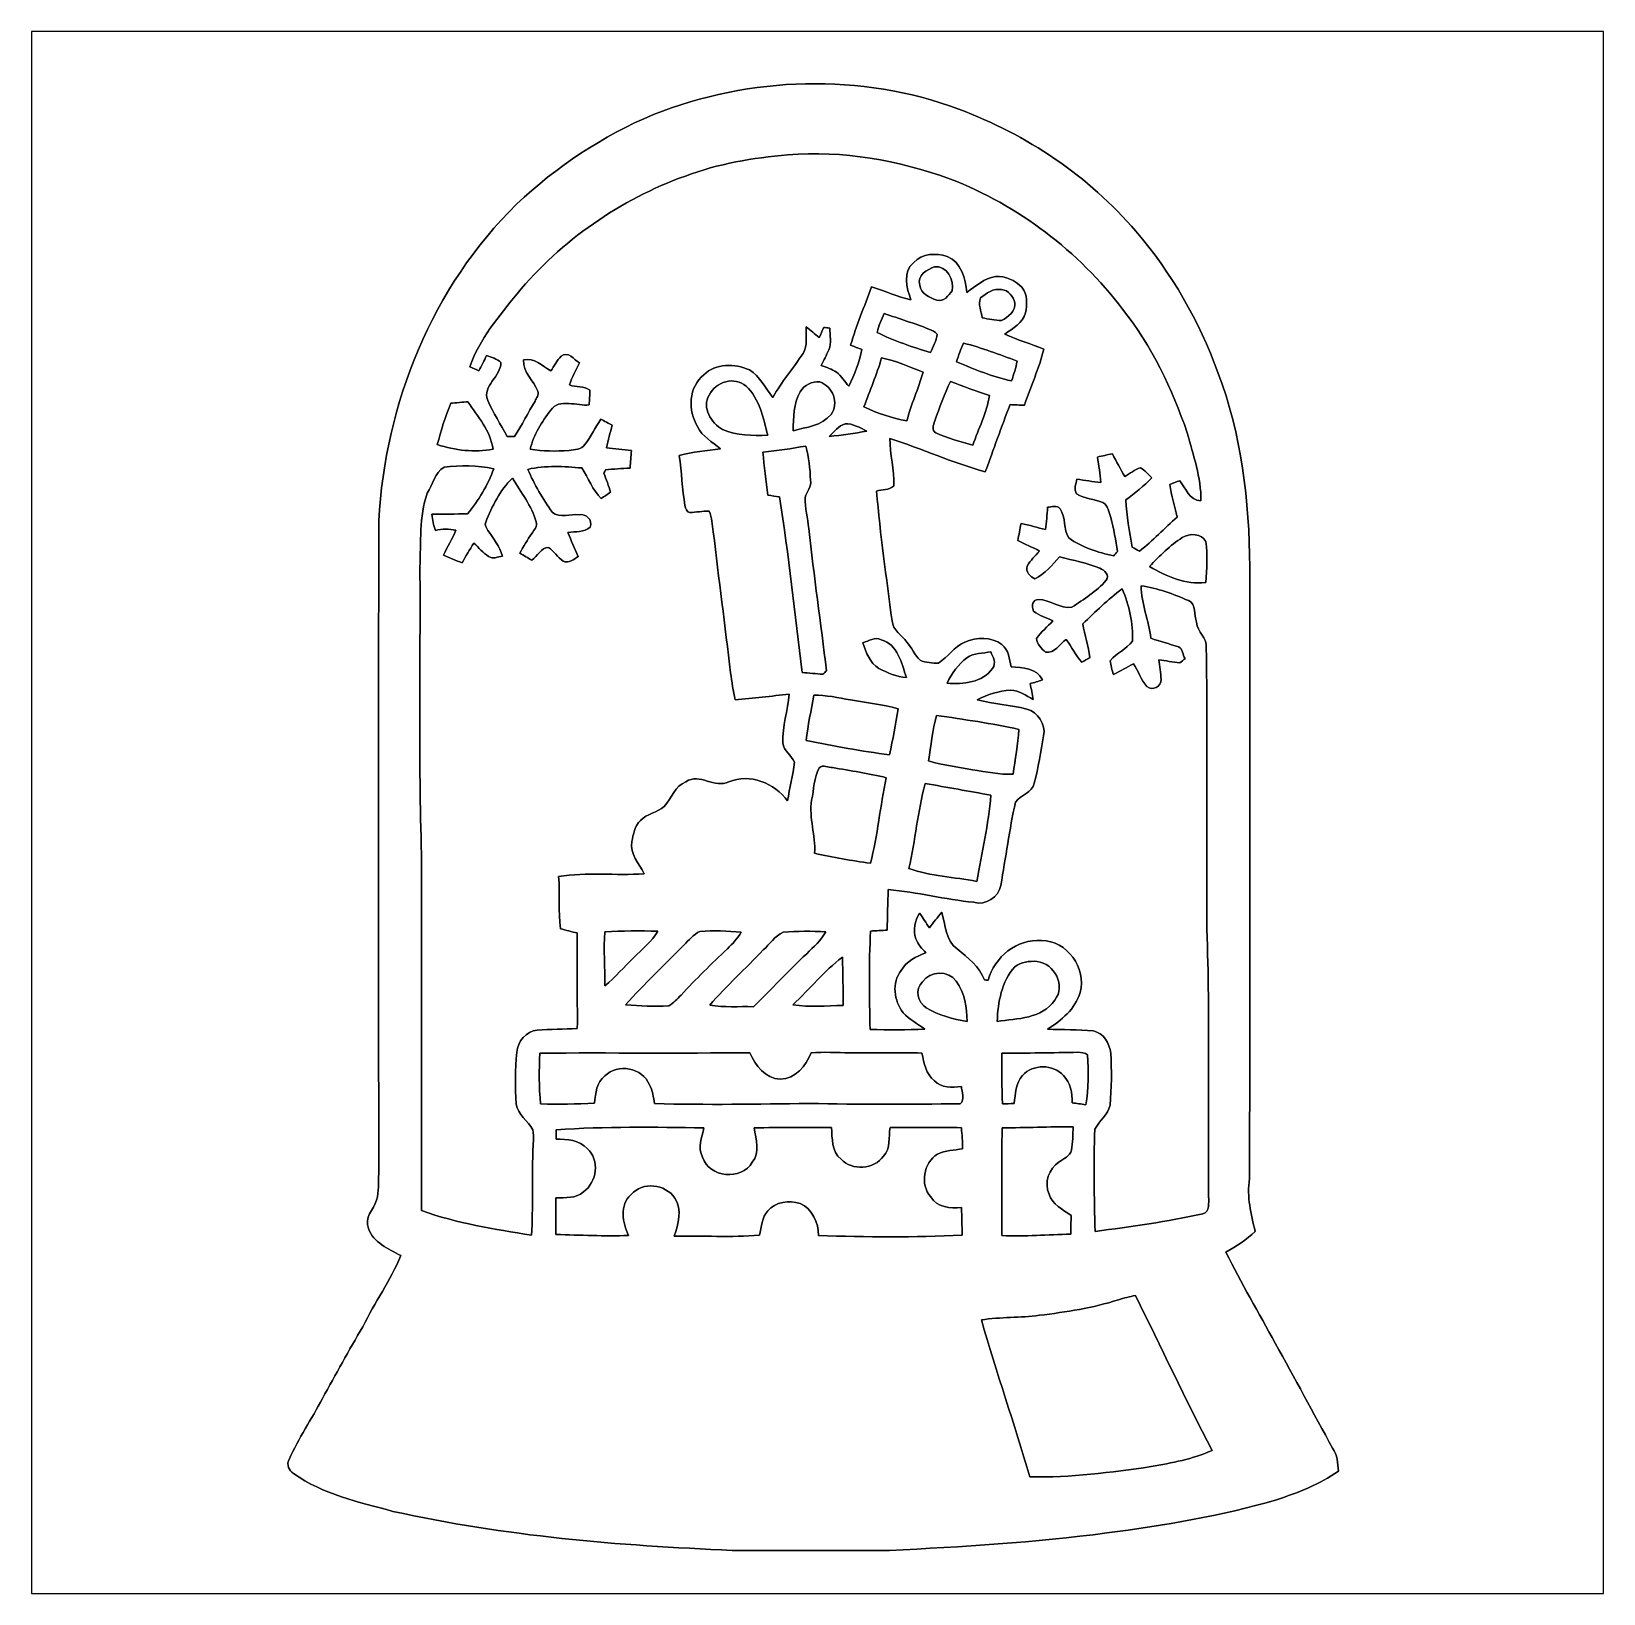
# Model space of a CAD drawing. Header units: centimetres. Extents: x -16.8 to 16.8, y -16.7 to 16.7.
import ezdxf

# ---------------------------------------------------------------- set-up
doc = ezdxf.new("R2010")
doc.units = ezdxf.units.CM
doc.header["$MEASUREMENT"] = 0
doc.layers.add('Layer 1', color=7, linetype='Continuous')

msp = doc.modelspace()

# ---------------------------------------------------------------- linework, layer by layer
at = {"layer": 'Layer 1', "color": 7}
for points, knots in [([(-16.77458, 16.66875), (-16.77458, 16.66875), (16.77458, 16.66875), (16.77458, 16.66875), (16.77458, 16.66875), (16.77458, 16.66875), (16.77458, -16.66875), (16.77458, -16.66875), (16.77458, -16.66875), (16.77458, -16.66875), (-16.77458, -16.66875), (-16.77458, -16.66875), (-16.77458, -16.66875), (-16.77458, -16.66875), (-16.77458, 16.66875), (-16.77458, 16.66875), (-16.77458, 16.66875), (-16.77458, 16.66875), (-16.77458, 16.66875), (-16.77458, 16.66875)], [0, 0, 0, 0, 0.16666667, 0.16666667, 0.16666667, 0.16666667, 0.33333333, 0.33333333, 0.33333333, 0.33333333, 0.5, 0.5, 0.5, 0.5, 0.66666667, 0.66666667, 0.66666667, 0.66666667, 1, 1, 1, 1]), ([(-3.50308, 14.89498), (-4.58011, 14.43884), (-5.57142, 13.7862), (-6.42161, 12.98257), (-6.42161, 12.98257), (-8.22219, 11.21622), (-9.22902, 8.72878), (-9.36237, 6.22723), (-9.36237, 6.22723), (-9.36978, 1.58186), (-9.36731, -3.06352), (-9.36308, -7.70855), (-9.36308, -7.70855), (-9.37401, -7.89481), (-9.35567, -8.0899), (-9.40753, -8.27229), (-9.40753, -8.27229), (-9.47632, -8.47337), (-9.68022, -8.65011), (-9.58286, -8.87871), (-9.58286, -8.87871), (-9.47632, -9.17893), (-9.15529, -9.32039), (-8.89106, -9.4548), (-8.89106, -9.4548), (-9.10625, -9.98855), (-9.4548, -10.45527), (-9.70139, -10.97421), (-9.70139, -10.97421), (-10.00443, -11.47586), (-10.27959, -11.99374), (-10.56534, -12.50527), (-10.56534, -12.50527), (-10.79324, -12.94412), (-11.07722, -13.35405), (-11.27478, -13.80843), (-11.27478, -13.80843), (-11.33757, -13.92026), (-11.28007, -14.04338), (-11.17918, -14.10758), (-11.17918, -14.10758), (-10.55405, -14.55385), (-9.78958, -14.71965), (-9.05933, -14.91403), (-9.05933, -14.91403), (-6.68232, -15.4432), (-4.24603, -15.64464), (-1.81751, -15.74694), (-1.81751, -15.74694), (-0.69991, -15.75506), (0.41769, -15.75576), (1.53529, -15.74729), (1.53529, -15.74729), (3.08504, -15.67462), (4.63515, -15.57479), (6.17502, -15.37617), (6.17502, -15.37617), (7.39387, -15.21178), (8.61448, -15.01881), (9.79487, -14.66497), (9.79487, -14.66497), (10.25878, -14.52104), (10.71139, -14.3323), (11.11567, -14.05996), (11.11567, -14.05996), (11.10403, -13.88745), (11.09345, -13.71036), (10.9915, -13.56325), (10.9915, -13.56325), (10.57945, -12.81924), (10.18258, -12.06676), (9.76771, -11.32452), (9.76771, -11.32452), (9.41564, -10.67858), (9.04064, -10.04429), (8.71714, -9.38389), (8.71714, -9.38389), (8.93974, -9.25795), (9.15282, -9.11507), (9.34085, -8.94115), (9.34085, -8.94115), (9.24666, -8.57215), (9.16199, -8.1975), (9.21844, -7.81403), (9.21844, -7.81403), (9.23255, -3.46322), (9.22408, 0.88794), (9.22267, 5.2391), (9.22267, 5.2391), (9.21808, 6.64669), (9.05051, 8.0712), (8.54322, 9.39271), (8.54322, 9.39271), (8.14176, 10.48738), (7.55791, 11.52031), (6.7945, 12.40296), (6.7945, 12.40296), (5.78944, 13.58124), (4.46229, 14.4713), (3.01413, 15.00999), (3.01413, 15.00999), (0.92851, 15.7928), (-1.43969, 15.71025), (-3.50308, 14.89498)], [0, 0, 0, 0, 0.03703704, 0.03703704, 0.03703704, 0.03703704, 0.07407407, 0.07407407, 0.07407407, 0.07407407, 0.11111111, 0.11111111, 0.11111111, 0.11111111, 0.14814815, 0.14814815, 0.14814815, 0.14814815, 0.18518519, 0.18518519, 0.18518519, 0.18518519, 0.22222222, 0.22222222, 0.22222222, 0.22222222, 0.25925926, 0.25925926, 0.25925926, 0.25925926, 0.2962963, 0.2962963, 0.2962963, 0.2962963, 0.33333333, 0.33333333, 0.33333333, 0.33333333, 0.37037037, 0.37037037, 0.37037037, 0.37037037, 0.40740741, 0.40740741, 0.40740741, 0.40740741, 0.44444444, 0.44444444, 0.44444444, 0.44444444, 0.48148148, 0.48148148, 0.48148148, 0.48148148, 0.51851852, 0.51851852, 0.51851852, 0.51851852, 0.55555556, 0.55555556, 0.55555556, 0.55555556, 0.59259259, 0.59259259, 0.59259259, 0.59259259, 0.62962963, 0.62962963, 0.62962963, 0.62962963, 0.66666667, 0.66666667, 0.66666667, 0.66666667, 0.7037037, 0.7037037, 0.7037037, 0.7037037, 0.74074074, 0.74074074, 0.74074074, 0.74074074, 0.77777778, 0.77777778, 0.77777778, 0.77777778, 0.81481481, 0.81481481, 0.81481481, 0.81481481, 0.85185185, 0.85185185, 0.85185185, 0.85185185, 0.88888889, 0.88888889, 0.88888889, 0.88888889, 0.92592593, 0.92592593, 0.92592593, 0.92592593, 1, 1, 1, 1]), ([(-0.63676, 14.03738), (0.54222, 14.13228), (1.72755, 13.91602), (2.83633, 13.5195), (2.83633, 13.5195), (4.28554, 12.95541), (5.5693, 11.98104), (6.5091, 10.74244), (6.5091, 10.74244), (7.13176, 9.95856), (7.56567, 9.0424), (7.89129, 8.10084), (7.89129, 8.10084), (8.01582, 7.6267), (8.1915, 7.14728), (8.18127, 6.65057), (8.18127, 6.65057), (7.93186, 6.66433), (7.86059, 6.91868), (7.73148, 7.0806), (7.73148, 7.0806), (7.65845, 7.05661), (7.58684, 7.03016), (7.51558, 7.00229), (7.51558, 7.00229), (7.56073, 6.7691), (7.61153, 6.53556), (7.67468, 6.3059), (7.67468, 6.3059), (7.40339, 6.06778), (7.16104, 5.79508), (6.86964, 5.58059), (6.86964, 5.58059), (6.81814, 5.60917), (6.76734, 5.63774), (6.71618, 5.66561), (6.71618, 5.66561), (6.6548, 5.99863), (6.59412, 6.33236), (6.57789, 6.67138), (6.57789, 6.67138), (6.77369, 6.81531), (6.96313, 6.96912), (7.13669, 7.14022), (7.13669, 7.14022), (7.05979, 7.21748), (6.98853, 7.30391), (6.89187, 7.35753), (6.89187, 7.35753), (6.76839, 7.31802), (6.66679, 7.23194), (6.55532, 7.1688), (6.55532, 7.1688), (6.46783, 7.33107), (6.38069, 7.49335), (6.29214, 7.65422), (6.29214, 7.65422), (6.18349, 7.63446), (6.08012, 7.61153), (5.97429, 7.58507), (5.97429, 7.58507), (6.00534, 7.40622), (6.03109, 7.22701), (6.04767, 7.04603), (6.04767, 7.04603), (5.87551, 7.0612), (5.70547, 7.08731), (5.53508, 7.11482), (5.53508, 7.11482), (5.51603, 7.01322), (5.46629, 6.89751), (5.52909, 6.80156), (5.52909, 6.80156), (5.69771, 6.69713), (5.91009, 6.69078), (6.09106, 6.61247), (6.09106, 6.61247), (6.20536, 6.55285), (6.21841, 6.40256), (6.25792, 6.29567), (6.25792, 6.29567), (6.32954, 6.05861), (6.36094, 5.81201), (6.40221, 5.56824), (6.40221, 5.56824), (6.37434, 5.53791), (6.34718, 5.50721), (6.32037, 5.47617), (6.32037, 5.47617), (5.98664, 5.55166), (5.64268, 5.65432), (5.36434, 5.85858), (5.36434, 5.85858), (5.23452, 6.03638), (5.31107, 6.29991), (5.17525, 6.48088), (5.17525, 6.48088), (5.11669, 6.57366), (4.99639, 6.51439), (4.9089, 6.51263), (4.9089, 6.51263), (4.89797, 6.35423), (4.88915, 6.19478), (4.86869, 6.03709), (4.86869, 6.03709), (4.69441, 6.08154), (4.52155, 6.13234), (4.34587, 6.16973), (4.34587, 6.16973), (4.31729, 6.04873), (4.29719, 5.92596), (4.27708, 5.80284), (4.27708, 5.80284), (4.42912, 5.7277), (4.5847, 5.65961), (4.73463, 5.57989), (4.73463, 5.57989), (4.65173, 5.47123), (4.5406, 5.38268), (4.47746, 5.25956), (4.47746, 5.25956), (4.42771, 5.14315), (4.53954, 5.03096), (4.63938, 4.98863), (4.63938, 4.98863), (4.85493, 5.09129), (5.0105, 5.2832), (5.16784, 5.45712), (5.16784, 5.45712), (5.45606, 5.38233), (5.74816, 5.31989), (6.02721, 5.2137), (6.02721, 5.2137), (6.12246, 5.1756), (6.25122, 5.05919), (6.15738, 4.95512), (6.15738, 4.95512), (5.95665, 4.71664), (5.68254, 4.55401), (5.42925, 4.37868), (5.42925, 4.37868), (5.1756, 4.34516), (4.96641, 4.53849), (4.72052, 4.54836), (4.72052, 4.54836), (4.58893, 4.53566), (4.55507, 4.42489), (4.61186, 4.29789), (4.61186, 4.29789), (4.7304, 4.19982), (4.88244, 4.1589), (5.01932, 4.09187), (5.01932, 4.09187), (4.91067, 3.96064), (4.77026, 3.85727), (4.67572, 3.7151), (4.67572, 3.7151), (4.68418, 3.59198), (4.78261, 3.49779), (4.86869, 3.41877), (4.86869, 3.41877), (5.06695, 3.39654), (5.16855, 3.59375), (5.30895, 3.69499), (5.30895, 3.69499), (5.41902, 3.53236), (5.51004, 3.35562), (5.63986, 3.20675), (5.63986, 3.20675), (5.69807, 3.24062), (5.75627, 3.27448), (5.81484, 3.308), (5.81484, 3.308), (5.78344, 3.55177), (5.70265, 3.7846), (5.65926, 4.02555), (5.65926, 4.02555), (5.93337, 4.2799), (6.19689, 4.54872), (6.49958, 4.77026), (6.49958, 4.77026), (6.66115, 4.42419), (6.73312, 4.03684), (6.72183, 3.65584), (6.72183, 3.65584), (6.58989, 3.48756), (6.38422, 3.40184), (6.24699, 3.24026), (6.24699, 3.24026), (6.25687, 3.14008), (6.2865, 3.04236), (6.31719, 2.94675), (6.31719, 2.94675), (6.46183, 3.01554), (6.60188, 3.09421), (6.74052, 3.17429), (6.74052, 3.17429), (6.85694, 3.02472), (6.89504, 2.82504), (7.03157, 2.69099), (7.03157, 2.69099), (7.13669, 2.57881), (7.34201, 2.69346), (7.33178, 2.8381), (7.33178, 2.8381), (7.32755, 2.97991), (7.29827, 3.11997), (7.28204, 3.26073), (7.28204, 3.26073), (7.43126, 3.23638), (7.58014, 3.21381), (7.73007, 3.19193), (7.73007, 3.19193), (7.76746, 3.22368), (7.80521, 3.25508), (7.84366, 3.28612), (7.84366, 3.28612), (7.7918, 3.35668), (7.8038, 3.4985), (7.70326, 3.53378), (7.70326, 3.53378), (7.50852, 3.60186), (7.30673, 3.64808), (7.11376, 3.72004), (7.11376, 3.72004), (7.07143, 4.09751), (6.90915, 4.45488), (6.90527, 4.83694), (6.90527, 4.83694), (7.25699, 4.78931), (7.59107, 4.66231), (7.91492, 4.52296), (7.91492, 4.52296), (8.09096, 4.44465), (8.03169, 4.21428), (8.0899, 4.06047), (8.0899, 4.06047), (8.09907, 3.84986), (8.32414, 3.72816), (8.29769, 3.50943), (8.29769, 3.50943), (8.32626, 1.5113), (8.29522, -0.4886), (8.31039, -2.48744), (8.31039, -2.48744), (8.37706, -4.39173), (8.32591, -6.29779), (8.34743, -8.20314), (8.34743, -8.20314), (8.34531, -8.31815), (8.37494, -8.52382), (8.22149, -8.5665), (8.22149, -8.5665), (7.46196, -8.72702), (6.69255, -8.84308), (5.92208, -8.93939), (5.92208, -8.93939), (5.91079, -8.21337), (5.88574, -7.48524), (5.91996, -6.75993), (5.91996, -6.75993), (6.00957, -6.58072), (6.19795, -6.45089), (6.24346, -6.24805), (6.24346, -6.24805), (6.27839, -5.87763), (6.27803, -5.50404), (6.25687, -5.13327), (6.25687, -5.13327), (6.23041, -4.92972), (6.10482, -4.70253), (5.8868, -4.66302), (5.8868, -4.66302), (5.56119, -4.62633), (5.23275, -4.63656), (4.90643, -4.62703), (4.90643, -4.62703), (5.20241, -4.43618), (5.5051, -4.19382), (5.60387, -3.83963), (5.60387, -3.83963), (5.74781, -3.31964), (5.32271, -2.72768), (4.77873, -2.73509), (4.77873, -2.73509), (4.25415, -2.68852), (3.77649, -3.08645), (3.64137, -3.57964), (3.64137, -3.57964), (3.62197, -3.57787), (3.58281, -3.57434), (3.56341, -3.57258), (3.56341, -3.57258), (3.45546, -3.28224), (3.20569, -3.10092), (2.97709, -2.91253), (2.97709, -2.91253), (2.73156, -2.72486), (2.72909, -2.39748), (2.65077, -2.12513), (2.65077, -2.12513), (2.56187, -2.23696), (2.47509, -2.35056), (2.38689, -2.46309), (2.38689, -2.46309), (2.3174, -2.35761), (2.25072, -2.25002), (2.1784, -2.14665), (2.1784, -2.14665), (2.08315, -2.30893), (2.0253, -2.51531), (2.09903, -2.69663), (2.09903, -2.69663), (2.14136, -2.81517), (2.23379, -2.90371), (2.31422, -2.9972), (2.31422, -2.9972), (2.10644, -3.06529), (1.89724, -3.17465), (1.78541, -3.3715), (1.78541, -3.3715), (1.57621, -3.63291), (1.6323, -4.02378), (1.82951, -4.27461), (1.82951, -4.27461), (1.96074, -4.42031), (2.13854, -4.50885), (2.29235, -4.62668), (2.29235, -4.62668), (1.90253, -4.63868), (1.51271, -4.64044), (1.12324, -4.63162), (1.12324, -4.63162), (1.10737, -3.931), (1.09326, -3.22898), (1.13347, -2.52906), (1.13347, -2.52906), (1.24883, -2.52166), (1.36913, -2.51954), (1.4859, -2.51143), (1.4859, -2.51143), (1.49507, -2.22215), (1.49895, -1.93357), (1.50989, -1.64465), (1.50989, -1.64465), (2.12337, -1.69968), (2.72309, -1.85561), (3.33551, -1.91594), (3.33551, -1.91594), (3.58704, -1.98861), (3.8675, -1.80799), (3.91089, -1.55469), (3.91089, -1.55469), (4.01884, -0.96308), (4.09187, -0.36442), (4.22663, 0.22154), (4.22663, 0.22154), (4.33493, 0.37571), (4.58047, 0.42192), (4.62633, 0.6283), (4.62633, 0.6283), (4.71276, 0.95956), (4.76109, 1.30034), (4.826, 1.63618), (4.826, 1.63618), (4.87257, 1.88031), (4.70253, 2.14242), (4.4637, 2.20627), (4.4637, 2.20627), (4.11762, 2.30011), (3.75638, 2.31599), (3.4096, 2.40594), (3.4096, 2.40594), (3.62902, 2.52166), (3.87279, 2.59962), (4.1215, 2.60985), (4.1215, 2.60985), (4.30071, 2.60244), (4.45523, 2.49943), (4.60551, 2.41229), (4.60551, 2.41229), (4.58364, 2.52695), (4.56106, 2.63913), (4.53637, 2.75272), (4.53637, 2.75272), (4.62527, 2.77424), (4.71558, 2.79259), (4.79813, 2.83386), (4.79813, 2.83386), (4.6863, 3.08822), (4.37021, 3.08363), (4.13526, 3.10938), (4.13526, 3.10938), (4.0954, 3.27237), (4.07952, 3.47133), (3.93488, 3.58211), (3.93488, 3.58211), (3.71158, 3.75603), (3.39231, 3.74191), (3.14184, 3.63467), (3.14184, 3.63467), (2.91571, 3.54118), (2.78306, 3.31576), (2.57986, 3.18911), (2.57986, 3.18911), (2.44863, 3.181), (2.31069, 3.20216), (2.18793, 3.24838), (2.18793, 3.24838), (2.07257, 3.36056), (2.01189, 3.51649), (1.90676, 3.63714), (1.90676, 3.63714), (1.79176, 3.77896), (1.60937, 3.89114), (1.59068, 4.08975), (1.59068, 4.08975), (1.46861, 5.01156), (1.34056, 5.93407), (1.25871, 6.86082), (1.25871, 6.86082), (1.37583, 6.89892), (1.53882, 6.87105), (1.62948, 6.97477), (1.62948, 6.97477), (1.63689, 7.31308), (1.54764, 7.64681), (1.54129, 7.98477), (1.54129, 7.98477), (2.22638, 7.76323), (2.88572, 7.46478), (3.57858, 7.26687), (3.57858, 7.26687), (3.75991, 7.74453), (3.92007, 8.23031), (4.11162, 8.70409), (4.11162, 8.70409), (4.21252, 8.70091), (4.31341, 8.69315), (4.41431, 8.68962), (4.41431, 8.68962), (4.54589, 9.09249), (4.73216, 9.47737), (4.82988, 9.89083), (4.82988, 9.89083), (4.55189, 9.99666), (4.2672, 10.08592), (3.99768, 10.21151), (3.99768, 10.21151), (4.16842, 10.32827), (4.37903, 10.44504), (4.43794, 10.66059), (4.43794, 10.66059), (4.47569, 10.84192), (4.48592, 11.05606), (4.3621, 11.2081), (4.3621, 11.2081), (4.21816, 11.35944), (4.0065, 11.45011), (3.7973, 11.44023), (3.7973, 11.44023), (3.562, 11.40354), (3.37608, 11.23244), (3.18841, 11.10015), (3.18841, 11.10015), (3.15666, 11.39719), (3.06917, 11.73656), (2.76719, 11.86886), (2.76719, 11.86886), (2.53083, 11.93871), (2.22991, 11.94012), (2.05528, 11.73833), (2.05528, 11.73833), (1.80763, 11.54324), (1.90288, 11.19223), (1.99496, 10.93858), (1.99496, 10.93858), (1.70568, 11.00596), (1.43581, 11.13367), (1.15147, 11.21586), (1.15147, 11.21586), (1.00471, 10.80064), (0.8255, 10.39601), (0.70767, 9.97162), (0.70767, 9.97162), (0.78705, 9.94092), (0.86642, 9.91094), (0.94615, 9.88095), (0.94615, 9.88095), (0.89429, 9.6072), (0.79269, 9.34614), (0.66746, 9.09849), (0.66746, 9.09849), (0.57997, 9.19833), (0.51047, 9.31545), (0.40499, 9.398), (0.40499, 9.398), (0.30692, 9.46573), (0.1905, 9.49889), (0.07938, 9.53699), (0.07938, 9.53699), (0.13194, 9.65094), (0.19015, 9.76171), (0.24342, 9.87531), (0.24342, 9.87531), (0.31009, 10.0203), (0.25753, 10.18752), (0.26353, 10.33956), (0.26353, 10.33956), (0.21978, 10.3438), (0.17639, 10.34838), (0.133, 10.35262), (0.133, 10.35262), (0.10089, 10.27959), (0.06844, 10.20692), (0.03634, 10.13389), (0.03634, 10.13389), (-0.0568, 10.21045), (-0.14817, 10.28806), (-0.24059, 10.36461), (-0.24059, 10.36461), (-0.25365, 10.17729), (-0.19932, 9.96632), (-0.30868, 9.79805), (-0.30868, 9.79805), (-0.51647, 9.4802), (-0.76906, 9.19339), (-0.95179, 8.8579), (-0.95179, 8.8579), (-1.10984, 9.06145), (-1.23402, 9.3031), (-1.4545, 9.44633), (-1.4545, 9.44633), (-1.76001, 9.58462), (-2.17382, 9.58815), (-2.42817, 9.34297), (-2.42817, 9.34297), (-2.74743, 9.08367), (-2.77319, 8.57003), (-2.55729, 8.23736), (-2.55729, 8.23736), (-2.46098, 8.01934), (-2.24402, 7.90928), (-2.07186, 7.76146), (-2.07186, 7.76146), (-2.36467, 7.71631), (-2.66241, 7.69902), (-2.94922, 7.61929), (-2.94922, 7.61929), (-2.90266, 7.26334), (-2.88431, 6.90316), (-2.82857, 6.54826), (-2.82857, 6.54826), (-2.80952, 6.49605), (-2.79753, 6.40221), (-2.72627, 6.40397), (-2.72627, 6.40397), (-2.58904, 6.40256), (-2.45286, 6.43608), (-2.31493, 6.42973), (-2.31493, 6.42973), (-2.24931, 6.29356), (-2.24755, 6.13869), (-2.22321, 5.99158), (-2.22321, 5.99158), (-2.10467, 4.98687), (-1.97414, 3.98357), (-1.8542, 2.97921), (-1.8542, 2.97921), (-1.82774, 2.788), (-1.79952, 2.59609), (-1.75824, 2.40736), (-1.75824, 2.40736), (-1.37089, 2.42888), (-0.98743, 2.48991), (-0.60113, 2.52377), (-0.60113, 2.52377), (-0.63712, 2.17629), (-0.75106, 1.83691), (-0.73907, 1.48519), (-0.73907, 1.48519), (-0.72249, 1.31304), (-0.54998, 1.22343), (-0.49248, 1.07174), (-0.49248, 1.07174), (-0.52352, 0.79481), (-0.59514, 0.52246), (-0.63782, 0.24694), (-0.63782, 0.24694), (-0.91722, 0.62477), (-1.44357, 0.84384), (-1.89371, 0.65546), (-1.89371, 0.65546), (-2.1904, 0.50341), (-2.51954, 0.84949), (-2.80705, 0.65652), (-2.80705, 0.65652), (-3.04341, 0.56621), (-3.11538, 0.30515), (-3.26919, 0.12841), (-3.26919, 0.12841), (-3.42194, 0.00141), (-3.63749, -0.02822), (-3.78037, -0.17074), (-3.78037, -0.17074), (-3.90454, -0.28575), (-3.92818, -0.46567), (-3.96452, -0.62195), (-3.96452, -0.62195), (-4.00262, -0.88406), (-3.81529, -1.09361), (-3.69641, -1.30634), (-3.69641, -1.30634), (-4.30424, -1.35184), (-4.9216, -1.26753), (-5.5245, -1.36525), (-5.5245, -1.36525), (-5.48993, -1.73567), (-5.53226, -2.11173), (-5.48675, -2.48038), (-5.48675, -2.48038), (-5.36822, -2.51566), (-5.24616, -2.54388), (-5.12551, -2.5714), (-5.12551, -2.5714), (-5.14244, -3.25049), (-5.12022, -3.9303), (-5.12586, -4.60975), (-5.12586, -4.60975), (-5.4102, -4.62844), (-5.6956, -4.62527), (-5.97958, -4.64502), (-5.97958, -4.64502), (-6.21665, -4.66478), (-6.40574, -4.88386), (-6.41668, -5.11775), (-6.41668, -5.11775), (-6.45619, -5.48428), (-6.45548, -5.85541), (-6.43043, -6.22335), (-6.43043, -6.22335), (-6.38775, -6.44666), (-6.18455, -6.58495), (-6.07448, -6.77228), (-6.07448, -6.77228), (-6.03956, -6.92856), (-6.07977, -7.09048), (-6.07236, -7.24958), (-6.07236, -7.24958), (-6.10094, -7.83978), (-6.06496, -8.43209), (-6.10376, -9.02194), (-6.10376, -9.02194), (-6.89398, -8.89353), (-7.69514, -8.76723), (-8.4515, -8.49701), (-8.4515, -8.49701), (-8.44691, -5.96441), (-8.44938, -3.43182), (-8.44973, -0.89958), (-8.44973, -0.89958), (-8.51641, 1.14582), (-8.47196, 3.19264), (-8.48431, 5.23875), (-8.48431, 5.23875), (-8.45961, 5.76263), (-8.50336, 6.30908), (-8.32732, 6.81249), (-8.32732, 6.81249), (-8.21478, 6.99523), (-8.1661, 7.25487), (-7.96784, 7.36671), (-7.96784, 7.36671), (-7.61929, 7.41715), (-7.25488, 7.40869), (-6.90845, 7.3346), (-6.90845, 7.3346), (-7.03756, 6.98535), (-7.23265, 6.6608), (-7.46725, 6.37222), (-7.46725, 6.37222), (-7.72125, 6.36976), (-7.97489, 6.36729), (-8.22854, 6.36376), (-8.22854, 6.36376), (-8.21761, 6.24699), (-8.19185, 6.13198), (-8.15481, 6.02015), (-8.15481, 6.02015), (-8.01088, 6.05084), (-7.86271, 6.05896), (-7.71843, 6.02439), (-7.71843, 6.02439), (-7.78863, 5.83988), (-7.89834, 5.67478), (-7.97807, 5.49487), (-7.97807, 5.49487), (-7.84789, 5.43807), (-7.71878, 5.37704), (-7.58543, 5.3273), (-7.58543, 5.3273), (-7.50605, 5.47017), (-7.42668, 5.61269), (-7.33108, 5.74534), (-7.33108, 5.74534), (-7.22877, 5.65221), (-7.13669, 5.54496), (-7.02134, 5.46664), (-7.02134, 5.46664), (-6.93244, 5.39962), (-6.82061, 5.45677), (-6.7243, 5.47158), (-6.7243, 5.47158), (-6.78356, 5.67655), (-6.91656, 5.84588), (-7.03227, 6.02086), (-7.03227, 6.02086), (-7.06155, 6.07413), (-7.11024, 6.13622), (-7.08131, 6.19936), (-7.08131, 6.19936), (-6.94302, 6.53627), (-6.77792, 6.87634), (-6.51122, 7.13176), (-6.51122, 7.13176), (-6.32813, 6.83189), (-6.09706, 6.5465), (-6.00322, 6.20219), (-6.00322, 6.20219), (-5.97041, 6.10729), (-6.05261, 6.02862), (-6.09565, 5.95418), (-6.09565, 5.95418), (-6.19054, 5.81978), (-6.27415, 5.67796), (-6.35212, 5.53332), (-6.35212, 5.53332), (-6.26674, 5.48287), (-6.18102, 5.43278), (-6.09494, 5.38268), (-6.09494, 5.38268), (-5.97817, 5.47052), (-5.8995, 5.65468), (-5.74181, 5.65785), (-5.74181, 5.65785), (-5.62539, 5.57354), (-5.54743, 5.44618), (-5.42996, 5.36257), (-5.42996, 5.36257), (-5.30049, 5.31001), (-5.20418, 5.40597), (-5.10646, 5.46594), (-5.10646, 5.46594), (-5.18231, 5.63457), (-5.25992, 5.80284), (-5.32518, 5.9757), (-5.32518, 5.9757), (-5.16467, 5.99863), (-4.97875, 5.975), (-4.84858, 6.09106), (-4.84858, 6.09106), (-4.79319, 6.24593), (-4.94065, 6.38387), (-5.08423, 6.35494), (-5.08423, 6.35494), (-5.26803, 6.37575), (-5.49875, 6.2738), (-5.65785, 6.40433), (-5.65785, 6.40433), (-5.8614, 6.69149), (-6.04555, 6.99664), (-6.18102, 7.32261), (-6.18102, 7.32261), (-5.80214, 7.41151), (-5.40949, 7.38576), (-5.02603, 7.35295), (-5.02603, 7.35295), (-4.89268, 7.13493), (-4.8006, 6.88587), (-4.61857, 6.70066), (-4.61857, 6.70066), (-4.55013, 6.74582), (-4.48204, 6.79097), (-4.41396, 6.83648), (-4.41396, 6.83648), (-4.45841, 6.97265), (-4.50956, 7.10636), (-4.56001, 7.24006), (-4.56001, 7.24006), (-4.55083, 7.25876), (-4.53284, 7.2958), (-4.52402, 7.31414), (-4.52402, 7.31414), (-4.3494, 7.33002), (-4.17477, 7.34166), (-3.99979, 7.35189), (-3.99979, 7.35189), (-3.98956, 7.47571), (-3.97969, 7.59954), (-3.97263, 7.72372), (-3.97263, 7.72372), (-4.15078, 7.74418), (-4.32753, 7.76358), (-4.50497, 7.78475), (-4.50497, 7.78475), (-4.46758, 7.94632), (-4.42207, 8.10613), (-4.38291, 8.26735), (-4.38291, 8.26735), (-4.44253, 8.29839), (-4.56212, 8.36048), (-4.62174, 8.39152), (-4.62174, 8.39152), (-4.74028, 8.21478), (-4.83941, 8.02534), (-4.96182, 7.85177), (-4.96182, 7.85177), (-5.03802, 7.741), (-5.18301, 7.74876), (-5.30296, 7.72866), (-5.30296, 7.72866), (-5.57918, 7.70855), (-5.85964, 7.7029), (-6.13234, 7.75723), (-6.13234, 7.75723), (-6.05402, 8.06415), (-5.88574, 8.33861), (-5.69419, 8.58696), (-5.69419, 8.58696), (-5.51427, 8.85084), (-5.12269, 8.66493), (-4.87151, 8.6995), (-4.87151, 8.6995), (-4.86657, 8.80286), (-4.85563, 8.90658), (-4.85987, 9.00994), (-4.85987, 9.00994), (-4.98016, 9.10766), (-5.15902, 9.07168), (-5.29555, 9.1253), (-5.29555, 9.1253), (-5.23663, 9.28934), (-5.15549, 9.44386), (-5.07859, 9.59979), (-5.07859, 9.59979), (-5.19289, 9.65553), (-5.33471, 9.86296), (-5.46841, 9.73843), (-5.46841, 9.73843), (-5.5626, 9.64988), (-5.61728, 9.52853), (-5.69031, 9.4234), (-5.69031, 9.4234), (-5.87869, 9.525), (-6.04026, 9.71973), (-6.27486, 9.65976), (-6.27486, 9.65976), (-6.29179, 9.39059), (-6.05578, 9.22232), (-5.97076, 8.98913), (-5.97076, 8.98913), (-5.94325, 8.91505), (-5.99793, 8.84414), (-6.02721, 8.77958), (-6.02721, 8.77958), (-6.17926, 8.53052), (-6.30731, 8.26805), (-6.46571, 8.02287), (-6.46571, 8.02287), (-6.51722, 8.02322), (-6.56872, 8.02393), (-6.61988, 8.02428), (-6.61988, 8.02428), (-6.76134, 8.27969), (-6.92079, 8.5277), (-7.03756, 8.79581), (-7.03756, 8.79581), (-7.15963, 9.11013), (-6.74899, 9.30451), (-6.7564, 9.60508), (-6.7564, 9.60508), (-6.83895, 9.68516), (-6.95925, 9.7095), (-7.0612, 9.75219), (-7.0612, 9.75219), (-7.11694, 9.64353), (-7.17021, 9.53347), (-7.22418, 9.42411), (-7.22418, 9.42411), (-7.2898, 9.45339), (-7.35471, 9.48408), (-7.41962, 9.51442), (-7.41962, 9.51442), (-7.21607, 10.10638), (-6.79697, 10.58757), (-6.41244, 11.06911), (-6.41244, 11.06911), (-5.46806, 12.20858), (-4.21111, 13.08241), (-2.81905, 13.583), (-2.81905, 13.583), (-2.11984, 13.84547), (-1.3776, 13.96929), (-0.63676, 14.03738)], [0, 0, 0, 0, 0.00440529, 0.00440529, 0.00440529, 0.00440529, 0.00881057, 0.00881057, 0.00881057, 0.00881057, 0.01321586, 0.01321586, 0.01321586, 0.01321586, 0.01762115, 0.01762115, 0.01762115, 0.01762115, 0.02202643, 0.02202643, 0.02202643, 0.02202643, 0.02643172, 0.02643172, 0.02643172, 0.02643172, 0.030837, 0.030837, 0.030837, 0.030837, 0.03524229, 0.03524229, 0.03524229, 0.03524229, 0.03964758, 0.03964758, 0.03964758, 0.03964758, 0.04405286, 0.04405286, 0.04405286, 0.04405286, 0.04845815, 0.04845815, 0.04845815, 0.04845815, 0.05286344, 0.05286344, 0.05286344, 0.05286344, 0.05726872, 0.05726872, 0.05726872, 0.05726872, 0.06167401, 0.06167401, 0.06167401, 0.06167401, 0.0660793, 0.0660793, 0.0660793, 0.0660793, 0.07048458, 0.07048458, 0.07048458, 0.07048458, 0.07488987, 0.07488987, 0.07488987, 0.07488987, 0.07929515, 0.07929515, 0.07929515, 0.07929515, 0.08370044, 0.08370044, 0.08370044, 0.08370044, 0.08810573, 0.08810573, 0.08810573, 0.08810573, 0.09251101, 0.09251101, 0.09251101, 0.09251101, 0.0969163, 0.0969163, 0.0969163, 0.0969163, 0.10132159, 0.10132159, 0.10132159, 0.10132159, 0.10572687, 0.10572687, 0.10572687, 0.10572687, 0.11013216, 0.11013216, 0.11013216, 0.11013216, 0.11453744, 0.11453744, 0.11453744, 0.11453744, 0.11894273, 0.11894273, 0.11894273, 0.11894273, 0.12334802, 0.12334802, 0.12334802, 0.12334802, 0.1277533, 0.1277533, 0.1277533, 0.1277533, 0.13215859, 0.13215859, 0.13215859, 0.13215859, 0.13656388, 0.13656388, 0.13656388, 0.13656388, 0.14096916, 0.14096916, 0.14096916, 0.14096916, 0.14537445, 0.14537445, 0.14537445, 0.14537445, 0.14977974, 0.14977974, 0.14977974, 0.14977974, 0.15418502, 0.15418502, 0.15418502, 0.15418502, 0.15859031, 0.15859031, 0.15859031, 0.15859031, 0.16299559, 0.16299559, 0.16299559, 0.16299559, 0.16740088, 0.16740088, 0.16740088, 0.16740088, 0.17180617, 0.17180617, 0.17180617, 0.17180617, 0.17621145, 0.17621145, 0.17621145, 0.17621145, 0.18061674, 0.18061674, 0.18061674, 0.18061674, 0.18502203, 0.18502203, 0.18502203, 0.18502203, 0.18942731, 0.18942731, 0.18942731, 0.18942731, 0.1938326, 0.1938326, 0.1938326, 0.1938326, 0.19823789, 0.19823789, 0.19823789, 0.19823789, 0.20264317, 0.20264317, 0.20264317, 0.20264317, 0.20704846, 0.20704846, 0.20704846, 0.20704846, 0.21145374, 0.21145374, 0.21145374, 0.21145374, 0.21585903, 0.21585903, 0.21585903, 0.21585903, 0.22026432, 0.22026432, 0.22026432, 0.22026432, 0.2246696, 0.2246696, 0.2246696, 0.2246696, 0.22907489, 0.22907489, 0.22907489, 0.22907489, 0.23348018, 0.23348018, 0.23348018, 0.23348018, 0.23788546, 0.23788546, 0.23788546, 0.23788546, 0.24229075, 0.24229075, 0.24229075, 0.24229075, 0.24669604, 0.24669604, 0.24669604, 0.24669604, 0.25110132, 0.25110132, 0.25110132, 0.25110132, 0.25550661, 0.25550661, 0.25550661, 0.25550661, 0.25991189, 0.25991189, 0.25991189, 0.25991189, 0.26431718, 0.26431718, 0.26431718, 0.26431718, 0.26872247, 0.26872247, 0.26872247, 0.26872247, 0.27312775, 0.27312775, 0.27312775, 0.27312775, 0.27753304, 0.27753304, 0.27753304, 0.27753304, 0.28193833, 0.28193833, 0.28193833, 0.28193833, 0.28634361, 0.28634361, 0.28634361, 0.28634361, 0.2907489, 0.2907489, 0.2907489, 0.2907489, 0.29515419, 0.29515419, 0.29515419, 0.29515419, 0.29955947, 0.29955947, 0.29955947, 0.29955947, 0.30396476, 0.30396476, 0.30396476, 0.30396476, 0.30837004, 0.30837004, 0.30837004, 0.30837004, 0.31277533, 0.31277533, 0.31277533, 0.31277533, 0.31718062, 0.31718062, 0.31718062, 0.31718062, 0.3215859, 0.3215859, 0.3215859, 0.3215859, 0.32599119, 0.32599119, 0.32599119, 0.32599119, 0.33039648, 0.33039648, 0.33039648, 0.33039648, 0.33480176, 0.33480176, 0.33480176, 0.33480176, 0.33920705, 0.33920705, 0.33920705, 0.33920705, 0.34361233, 0.34361233, 0.34361233, 0.34361233, 0.34801762, 0.34801762, 0.34801762, 0.34801762, 0.35242291, 0.35242291, 0.35242291, 0.35242291, 0.35682819, 0.35682819, 0.35682819, 0.35682819, 0.36123348, 0.36123348, 0.36123348, 0.36123348, 0.36563877, 0.36563877, 0.36563877, 0.36563877, 0.37004405, 0.37004405, 0.37004405, 0.37004405, 0.37444934, 0.37444934, 0.37444934, 0.37444934, 0.37885463, 0.37885463, 0.37885463, 0.37885463, 0.38325991, 0.38325991, 0.38325991, 0.38325991, 0.3876652, 0.3876652, 0.3876652, 0.3876652, 0.39207048, 0.39207048, 0.39207048, 0.39207048, 0.39647577, 0.39647577, 0.39647577, 0.39647577, 0.40088106, 0.40088106, 0.40088106, 0.40088106, 0.40528634, 0.40528634, 0.40528634, 0.40528634, 0.40969163, 0.40969163, 0.40969163, 0.40969163, 0.41409692, 0.41409692, 0.41409692, 0.41409692, 0.4185022, 0.4185022, 0.4185022, 0.4185022, 0.42290749, 0.42290749, 0.42290749, 0.42290749, 0.42731278, 0.42731278, 0.42731278, 0.42731278, 0.43171806, 0.43171806, 0.43171806, 0.43171806, 0.43612335, 0.43612335, 0.43612335, 0.43612335, 0.44052863, 0.44052863, 0.44052863, 0.44052863, 0.44493392, 0.44493392, 0.44493392, 0.44493392, 0.44933921, 0.44933921, 0.44933921, 0.44933921, 0.45374449, 0.45374449, 0.45374449, 0.45374449, 0.45814978, 0.45814978, 0.45814978, 0.45814978, 0.46255507, 0.46255507, 0.46255507, 0.46255507, 0.46696035, 0.46696035, 0.46696035, 0.46696035, 0.47136564, 0.47136564, 0.47136564, 0.47136564, 0.47577093, 0.47577093, 0.47577093, 0.47577093, 0.48017621, 0.48017621, 0.48017621, 0.48017621, 0.4845815, 0.4845815, 0.4845815, 0.4845815, 0.48898678, 0.48898678, 0.48898678, 0.48898678, 0.49339207, 0.49339207, 0.49339207, 0.49339207, 0.49779736, 0.49779736, 0.49779736, 0.49779736, 0.50220264, 0.50220264, 0.50220264, 0.50220264, 0.50660793, 0.50660793, 0.50660793, 0.50660793, 0.51101322, 0.51101322, 0.51101322, 0.51101322, 0.5154185, 0.5154185, 0.5154185, 0.5154185, 0.51982379, 0.51982379, 0.51982379, 0.51982379, 0.52422907, 0.52422907, 0.52422907, 0.52422907, 0.52863436, 0.52863436, 0.52863436, 0.52863436, 0.53303965, 0.53303965, 0.53303965, 0.53303965, 0.53744493, 0.53744493, 0.53744493, 0.53744493, 0.54185022, 0.54185022, 0.54185022, 0.54185022, 0.54625551, 0.54625551, 0.54625551, 0.54625551, 0.55066079, 0.55066079, 0.55066079, 0.55066079, 0.55506608, 0.55506608, 0.55506608, 0.55506608, 0.55947137, 0.55947137, 0.55947137, 0.55947137, 0.56387665, 0.56387665, 0.56387665, 0.56387665, 0.56828194, 0.56828194, 0.56828194, 0.56828194, 0.57268722, 0.57268722, 0.57268722, 0.57268722, 0.57709251, 0.57709251, 0.57709251, 0.57709251, 0.5814978, 0.5814978, 0.5814978, 0.5814978, 0.58590308, 0.58590308, 0.58590308, 0.58590308, 0.59030837, 0.59030837, 0.59030837, 0.59030837, 0.59471366, 0.59471366, 0.59471366, 0.59471366, 0.59911894, 0.59911894, 0.59911894, 0.59911894, 0.60352423, 0.60352423, 0.60352423, 0.60352423, 0.60792952, 0.60792952, 0.60792952, 0.60792952, 0.6123348, 0.6123348, 0.6123348, 0.6123348, 0.61674009, 0.61674009, 0.61674009, 0.61674009, 0.62114537, 0.62114537, 0.62114537, 0.62114537, 0.62555066, 0.62555066, 0.62555066, 0.62555066, 0.62995595, 0.62995595, 0.62995595, 0.62995595, 0.63436123, 0.63436123, 0.63436123, 0.63436123, 0.63876652, 0.63876652, 0.63876652, 0.63876652, 0.64317181, 0.64317181, 0.64317181, 0.64317181, 0.64757709, 0.64757709, 0.64757709, 0.64757709, 0.65198238, 0.65198238, 0.65198238, 0.65198238, 0.65638767, 0.65638767, 0.65638767, 0.65638767, 0.66079295, 0.66079295, 0.66079295, 0.66079295, 0.66519824, 0.66519824, 0.66519824, 0.66519824, 0.66960352, 0.66960352, 0.66960352, 0.66960352, 0.67400881, 0.67400881, 0.67400881, 0.67400881, 0.6784141, 0.6784141, 0.6784141, 0.6784141, 0.68281938, 0.68281938, 0.68281938, 0.68281938, 0.68722467, 0.68722467, 0.68722467, 0.68722467, 0.69162996, 0.69162996, 0.69162996, 0.69162996, 0.69603524, 0.69603524, 0.69603524, 0.69603524, 0.70044053, 0.70044053, 0.70044053, 0.70044053, 0.70484581, 0.70484581, 0.70484581, 0.70484581, 0.7092511, 0.7092511, 0.7092511, 0.7092511, 0.71365639, 0.71365639, 0.71365639, 0.71365639, 0.71806167, 0.71806167, 0.71806167, 0.71806167, 0.72246696, 0.72246696, 0.72246696, 0.72246696, 0.72687225, 0.72687225, 0.72687225, 0.72687225, 0.73127753, 0.73127753, 0.73127753, 0.73127753, 0.73568282, 0.73568282, 0.73568282, 0.73568282, 0.74008811, 0.74008811, 0.74008811, 0.74008811, 0.74449339, 0.74449339, 0.74449339, 0.74449339, 0.74889868, 0.74889868, 0.74889868, 0.74889868, 0.75330396, 0.75330396, 0.75330396, 0.75330396, 0.75770925, 0.75770925, 0.75770925, 0.75770925, 0.76211454, 0.76211454, 0.76211454, 0.76211454, 0.76651982, 0.76651982, 0.76651982, 0.76651982, 0.77092511, 0.77092511, 0.77092511, 0.77092511, 0.7753304, 0.7753304, 0.7753304, 0.7753304, 0.77973568, 0.77973568, 0.77973568, 0.77973568, 0.78414097, 0.78414097, 0.78414097, 0.78414097, 0.78854626, 0.78854626, 0.78854626, 0.78854626, 0.79295154, 0.79295154, 0.79295154, 0.79295154, 0.79735683, 0.79735683, 0.79735683, 0.79735683, 0.80176211, 0.80176211, 0.80176211, 0.80176211, 0.8061674, 0.8061674, 0.8061674, 0.8061674, 0.81057269, 0.81057269, 0.81057269, 0.81057269, 0.81497797, 0.81497797, 0.81497797, 0.81497797, 0.81938326, 0.81938326, 0.81938326, 0.81938326, 0.82378855, 0.82378855, 0.82378855, 0.82378855, 0.82819383, 0.82819383, 0.82819383, 0.82819383, 0.83259912, 0.83259912, 0.83259912, 0.83259912, 0.83700441, 0.83700441, 0.83700441, 0.83700441, 0.84140969, 0.84140969, 0.84140969, 0.84140969, 0.84581498, 0.84581498, 0.84581498, 0.84581498, 0.85022026, 0.85022026, 0.85022026, 0.85022026, 0.85462555, 0.85462555, 0.85462555, 0.85462555, 0.85903084, 0.85903084, 0.85903084, 0.85903084, 0.86343612, 0.86343612, 0.86343612, 0.86343612, 0.86784141, 0.86784141, 0.86784141, 0.86784141, 0.8722467, 0.8722467, 0.8722467, 0.8722467, 0.87665198, 0.87665198, 0.87665198, 0.87665198, 0.88105727, 0.88105727, 0.88105727, 0.88105727, 0.88546256, 0.88546256, 0.88546256, 0.88546256, 0.88986784, 0.88986784, 0.88986784, 0.88986784, 0.89427313, 0.89427313, 0.89427313, 0.89427313, 0.89867841, 0.89867841, 0.89867841, 0.89867841, 0.9030837, 0.9030837, 0.9030837, 0.9030837, 0.90748899, 0.90748899, 0.90748899, 0.90748899, 0.91189427, 0.91189427, 0.91189427, 0.91189427, 0.91629956, 0.91629956, 0.91629956, 0.91629956, 0.92070485, 0.92070485, 0.92070485, 0.92070485, 0.92511013, 0.92511013, 0.92511013, 0.92511013, 0.92951542, 0.92951542, 0.92951542, 0.92951542, 0.9339207, 0.9339207, 0.9339207, 0.9339207, 0.93832599, 0.93832599, 0.93832599, 0.93832599, 0.94273128, 0.94273128, 0.94273128, 0.94273128, 0.94713656, 0.94713656, 0.94713656, 0.94713656, 0.95154185, 0.95154185, 0.95154185, 0.95154185, 0.95594714, 0.95594714, 0.95594714, 0.95594714, 0.96035242, 0.96035242, 0.96035242, 0.96035242, 0.96475771, 0.96475771, 0.96475771, 0.96475771, 0.969163, 0.969163, 0.969163, 0.969163, 0.97356828, 0.97356828, 0.97356828, 0.97356828, 0.97797357, 0.97797357, 0.97797357, 0.97797357, 0.98237885, 0.98237885, 0.98237885, 0.98237885, 0.98678414, 0.98678414, 0.98678414, 0.98678414, 0.99118943, 0.99118943, 0.99118943, 0.99118943, 1, 1, 1, 1]), ([(2.49908, 11.64696), (2.76084, 11.68294), (2.91783, 11.35345), (2.8762, 11.13226), (2.8762, 11.13226), (2.80141, 11.04194), (2.6857, 10.88108), (2.54423, 10.93611), (2.54423, 10.93611), (2.38901, 10.98726), (2.20169, 11.07228), (2.18334, 11.25679), (2.18334, 11.25679), (2.12302, 11.45716), (2.33856, 11.59298), (2.49908, 11.64696)], [0, 0, 0, 0, 0.2, 0.2, 0.2, 0.2, 0.4, 0.4, 0.4, 0.4, 0.6, 0.6, 0.6, 0.6, 1, 1, 1, 1]), ([(3.47945, 10.98197), (3.60468, 11.08604), (3.75461, 11.19082), (3.92924, 11.15907), (3.92924, 11.15907), (4.0767, 11.14919), (4.17583, 11.01055), (4.20934, 10.87826), (4.20934, 10.87826), (4.22875, 10.70434), (4.0707, 10.56887), (3.92959, 10.50149), (3.92959, 10.50149), (3.78848, 10.50184), (3.65054, 10.52654), (3.51402, 10.55899), (3.51402, 10.55899), (3.49391, 10.69728), (3.423, 10.84404), (3.47945, 10.98197)], [0, 0, 0, 0, 0.16666667, 0.16666667, 0.16666667, 0.16666667, 0.33333333, 0.33333333, 0.33333333, 0.33333333, 0.5, 0.5, 0.5, 0.5, 0.66666667, 0.66666667, 0.66666667, 0.66666667, 1, 1, 1, 1]), ([(1.4224, 10.6493), (1.74131, 10.53924), (2.06375, 10.43905), (2.37878, 10.31699), (2.37878, 10.31699), (2.44263, 10.29088), (2.5086, 10.2616), (2.55376, 10.20692), (2.55376, 10.20692), (2.53506, 10.06757), (2.46556, 9.94234), (2.41406, 9.81357), (2.41406, 9.81357), (2.026, 9.9374), (1.63301, 10.05805), (1.27106, 10.24714), (1.27106, 10.24714), (1.31057, 10.38507), (1.35855, 10.52054), (1.4224, 10.6493)], [0, 0, 0, 0, 0.16666667, 0.16666667, 0.16666667, 0.16666667, 0.33333333, 0.33333333, 0.33333333, 0.33333333, 0.5, 0.5, 0.5, 0.5, 0.66666667, 0.66666667, 0.66666667, 0.66666667, 1, 1, 1, 1]), ([(3.1182, 10.01677), (3.50767, 9.91764), (3.88408, 9.77406), (4.2605, 9.63436), (4.2605, 9.63436), (4.23086, 9.49078), (4.18994, 9.35002), (4.14091, 9.21209), (4.14091, 9.21209), (3.73309, 9.29393), (3.34998, 9.46044), (2.96792, 9.61954), (2.96792, 9.61954), (3.00919, 9.75501), (3.05823, 9.88801), (3.1182, 10.01677)], [0, 0, 0, 0, 0.2, 0.2, 0.2, 0.2, 0.4, 0.4, 0.4, 0.4, 0.6, 0.6, 0.6, 0.6, 1, 1, 1, 1]), ([(1.36631, 9.70104), (1.67428, 9.63754), (1.96497, 9.51477), (2.25601, 9.39835), (2.25601, 9.39835), (2.15194, 9.04699), (1.99813, 8.71255), (1.90641, 8.3566), (1.90641, 8.3566), (1.58926, 8.4141), (1.28164, 8.52029), (0.99095, 8.65893), (0.99095, 8.65893), (1.11654, 9.00606), (1.26647, 9.34473), (1.36631, 9.70104)], [0, 0, 0, 0, 0.2, 0.2, 0.2, 0.2, 0.4, 0.4, 0.4, 0.4, 0.6, 0.6, 0.6, 0.6, 1, 1, 1, 1]), ([(-2.31069, 8.90764), (-2.17629, 9.19339), (-1.76777, 9.31757), (-1.52153, 9.09708), (-1.52153, 9.09708), (-1.23402, 8.82932), (-1.15182, 8.41481), (-1.06327, 8.04968), (-1.06327, 8.04968), (-1.38571, 8.04686), (-1.72579, 8.0391), (-2.02636, 8.17139), (-2.02636, 8.17139), (-2.26554, 8.31215), (-2.47756, 8.63988), (-2.31069, 8.90764)], [0, 0, 0, 0, 0.2, 0.2, 0.2, 0.2, 0.4, 0.4, 0.4, 0.4, 0.6, 0.6, 0.6, 0.6, 1, 1, 1, 1]), ([(-0.36724, 8.97643), (-0.29245, 9.12883), (-0.11324, 9.19974), (0.04974, 9.1881), (0.04974, 9.1881), (0.31679, 9.10449), (0.47166, 8.72455), (0.28822, 8.49559), (0.28822, 8.49559), (0.09525, 8.25006), (-0.2413, 8.22396), (-0.51929, 8.14564), (-0.51929, 8.14564), (-0.51047, 8.42469), (-0.51999, 8.72878), (-0.36724, 8.97643)], [0, 0, 0, 0, 0.2, 0.2, 0.2, 0.2, 0.4, 0.4, 0.4, 0.4, 0.6, 0.6, 0.6, 0.6, 1, 1, 1, 1]), ([(2.83739, 9.2015), (3.11009, 9.08897), (3.38843, 8.99195), (3.66818, 8.89917), (3.66818, 8.89917), (3.61103, 8.52734), (3.43676, 8.19009), (3.31364, 7.83837), (3.31364, 7.83837), (3.04976, 7.92057), (2.77424, 7.97983), (2.52624, 8.10401), (2.52624, 8.10401), (2.42111, 8.15481), (2.47615, 8.27476), (2.50261, 8.35731), (2.50261, 8.35731), (2.61126, 8.63988), (2.70369, 8.92951), (2.83739, 9.2015)], [0, 0, 0, 0, 0.16666667, 0.16666667, 0.16666667, 0.16666667, 0.33333333, 0.33333333, 0.33333333, 0.33333333, 0.5, 0.5, 0.5, 0.5, 0.66666667, 0.66666667, 0.66666667, 0.66666667, 1, 1, 1, 1]), ([(-7.82355, 8.73266), (-7.73324, 8.74113), (-7.55297, 8.75841), (-7.46266, 8.76688), (-7.46266, 8.76688), (-7.24923, 8.45256), (-6.97971, 8.14564), (-6.92362, 7.75476), (-6.92362, 7.75476), (-7.32155, 7.68209), (-7.73077, 7.72548), (-8.11318, 7.85036), (-8.11318, 7.85036), (-8.03416, 8.14987), (-7.94773, 8.44832), (-7.82355, 8.73266)], [0, 0, 0, 0, 0.2, 0.2, 0.2, 0.2, 0.4, 0.4, 0.4, 0.4, 0.6, 0.6, 0.6, 0.6, 1, 1, 1, 1]), ([(0.24977, 8.02781), (0.35701, 8.12165), (0.44803, 8.24936), (0.58737, 8.29804), (0.58737, 8.29804), (0.7553, 8.30016), (0.90699, 8.2109), (1.05481, 8.14141), (1.05481, 8.14141), (0.78881, 8.08849), (0.51999, 8.04827), (0.24977, 8.02781)], [0, 0, 0, 0, 0.25, 0.25, 0.25, 0.25, 0.5, 0.5, 0.5, 0.5, 1, 1, 1, 1]), ([(-1.16417, 7.69232), (-0.85549, 7.71596), (-0.55069, 7.77099), (-0.24553, 7.81967), (-0.24553, 7.81967), (-0.18944, 7.5819), (-0.15522, 7.33742), (-0.15028, 7.0933), (-0.15028, 7.0933), (-0.11959, 6.95078), (-0.2286, 6.84953), (-0.26141, 6.72394), (-0.26141, 6.72394), (-0.27552, 6.50064), (-0.20814, 6.28191), (-0.18627, 6.06143), (-0.18627, 6.06143), (-0.07161, 5.04754), (0.06526, 4.03684), (0.19368, 3.02507), (0.19368, 3.02507), (0.16686, 3.00002), (0.14041, 2.97497), (0.1143, 2.94958), (0.1143, 2.94958), (-0.03281, 2.96333), (-0.18062, 2.97674), (-0.32703, 2.98838), (-0.32703, 2.98838), (-0.47801, 4.23862), (-0.61983, 5.49063), (-0.80786, 6.73559), (-0.80786, 6.73559), (-0.89288, 6.74793), (-0.97684, 6.76028), (-1.06045, 6.77263), (-1.06045, 6.77263), (-1.09467, 7.07919), (-1.14476, 7.38434), (-1.16417, 7.69232)], [0, 0, 0, 0, 0.09090909, 0.09090909, 0.09090909, 0.09090909, 0.18181818, 0.18181818, 0.18181818, 0.18181818, 0.27272727, 0.27272727, 0.27272727, 0.27272727, 0.36363636, 0.36363636, 0.36363636, 0.36363636, 0.45454545, 0.45454545, 0.45454545, 0.45454545, 0.54545455, 0.54545455, 0.54545455, 0.54545455, 0.63636364, 0.63636364, 0.63636364, 0.63636364, 0.72727273, 0.72727273, 0.72727273, 0.72727273, 0.81818182, 0.81818182, 0.81818182, 0.81818182, 1, 1, 1, 1]), ([(7.78404, 5.86916), (7.93503, 5.96441), (8.19926, 5.95736), (8.28534, 5.78097), (8.28534, 5.78097), (8.32556, 5.49275), (8.30933, 5.19747), (8.28393, 4.90714), (8.28393, 4.90714), (7.85742, 4.85916), (7.44467, 5.03308), (7.08801, 5.24969), (7.08801, 5.24969), (7.29474, 5.48217), (7.52616, 5.69419), (7.78404, 5.86916)], [0, 0, 0, 0, 0.2, 0.2, 0.2, 0.2, 0.4, 0.4, 0.4, 0.4, 0.6, 0.6, 0.6, 0.6, 1, 1, 1, 1]), ([(0.96979, 3.62162), (1.09291, 3.66289), (1.22696, 3.75461), (1.35819, 3.68759), (1.35819, 3.68759), (1.7205, 3.58951), (1.78823, 3.18206), (1.90006, 2.88043), (1.90006, 2.88043), (1.69157, 2.89701), (1.49507, 2.98133), (1.31022, 3.0734), (1.31022, 3.0734), (1.11513, 3.1877), (1.03752, 3.41983), (0.96979, 3.62162)], [0, 0, 0, 0, 0.2, 0.2, 0.2, 0.2, 0.4, 0.4, 0.4, 0.4, 0.6, 0.6, 0.6, 0.6, 1, 1, 1, 1]), ([(3.18982, 3.30306), (3.33481, 3.41313), (3.52989, 3.39231), (3.69888, 3.43182), (3.69888, 3.43182), (3.74121, 3.3207), (3.82517, 3.18735), (3.73451, 3.07622), (3.73451, 3.07622), (3.52707, 2.76895), (3.10797, 2.73897), (2.7686, 2.75696), (2.7686, 2.75696), (2.86173, 2.96898), (3.00496, 3.1623), (3.18982, 3.30306)], [0, 0, 0, 0, 0.2, 0.2, 0.2, 0.2, 0.4, 0.4, 0.4, 0.4, 0.6, 0.6, 0.6, 0.6, 1, 1, 1, 1]), ([(-0.08008, 2.50508), (0.18415, 2.5079), (0.44379, 2.44828), (0.70273, 2.40348), (0.70273, 2.40348), (1.04211, 2.34209), (1.38642, 2.30434), (1.72014, 2.21403), (1.72014, 2.21403), (1.66405, 1.8863), (1.61008, 1.55822), (1.53741, 1.23366), (1.53741, 1.23366), (0.94015, 1.30316), (0.3489, 1.42487), (-0.24201, 1.53599), (-0.24201, 1.53599), (-0.20743, 1.86231), (-0.13264, 2.18158), (-0.08008, 2.50508)], [0, 0, 0, 0, 0.16666667, 0.16666667, 0.16666667, 0.16666667, 0.33333333, 0.33333333, 0.33333333, 0.33333333, 0.5, 0.5, 0.5, 0.5, 0.66666667, 0.66666667, 0.66666667, 0.66666667, 1, 1, 1, 1]), ([(2.53824, 2.07257), (3.12632, 1.98649), (3.7151, 1.90147), (4.29613, 1.77447), (4.29613, 1.77447), (4.28202, 1.45203), (4.21534, 1.13559), (4.17442, 0.81598), (4.17442, 0.81598), (3.88232, 0.80328), (3.59657, 0.86854), (3.31011, 0.91299), (3.31011, 0.91299), (2.99473, 0.96908), (2.67617, 1.00965), (2.36855, 1.10031), (2.36855, 1.10031), (2.4197, 1.42522), (2.45392, 1.75401), (2.53824, 2.07257)], [0, 0, 0, 0, 0.16666667, 0.16666667, 0.16666667, 0.16666667, 0.33333333, 0.33333333, 0.33333333, 0.33333333, 0.5, 0.5, 0.5, 0.5, 0.66666667, 0.66666667, 0.66666667, 0.66666667, 1, 1, 1, 1]), ([(0.03881, 0.95321), (0.11359, 1.03117), (0.23707, 0.95532), (0.32138, 0.96202), (0.32138, 0.96202), (0.70309, 0.88512), (1.09185, 0.84067), (1.46861, 0.74119), (1.46861, 0.74119), (1.33667, 0.13617), (1.28482, -0.48507), (1.12818, -1.08479), (1.12818, -1.08479), (0.72919, -1.02553), (0.33126, -0.95991), (-0.06138, -0.86924), (-0.06138, -0.86924), (-0.03457, -0.48895), (-0.18979, -0.11994), (-0.12453, 0.26), (-0.12453, 0.26), (-0.07691, 0.49142), (-0.07479, 0.74119), (0.03881, 0.95321)], [0, 0, 0, 0, 0.14285714, 0.14285714, 0.14285714, 0.14285714, 0.28571429, 0.28571429, 0.28571429, 0.28571429, 0.42857143, 0.42857143, 0.42857143, 0.42857143, 0.57142857, 0.57142857, 0.57142857, 0.57142857, 0.71428571, 0.71428571, 0.71428571, 0.71428571, 1, 1, 1, 1]), ([(2.29799, 0.62018), (2.76613, 0.53728), (3.23462, 0.45508), (3.7024, 0.36901), (3.7024, 0.36901), (3.64455, -0.25012), (3.51508, -0.85972), (3.39796, -1.46967), (3.39796, -1.46967), (2.91712, -1.37689), (2.41653, -1.3589), (1.95157, -1.19592), (1.95157, -1.19592), (2.08527, -0.59408), (2.1403, 0.02364), (2.29799, 0.62018)], [0, 0, 0, 0, 0.2, 0.2, 0.2, 0.2, 0.4, 0.4, 0.4, 0.4, 0.6, 0.6, 0.6, 0.6, 1, 1, 1, 1]), ([(-4.54025, -2.54741), (-4.16384, -2.52271), (-3.78601, -2.52483), (-3.40889, -2.53153), (-3.40889, -2.53153), (-3.52919, -2.76119), (-3.74897, -2.91218), (-3.92289, -3.09774), (-3.92289, -3.09774), (-4.13279, -3.29212), (-4.31236, -3.51931), (-4.53884, -3.6957), (-4.53884, -3.6957), (-4.53531, -3.31294), (-4.56389, -2.92982), (-4.54025, -2.54741)], [0, 0, 0, 0, 0.2, 0.2, 0.2, 0.2, 0.4, 0.4, 0.4, 0.4, 0.6, 0.6, 0.6, 0.6, 1, 1, 1, 1]), ([(-2.50754, -2.54071), (-2.21474, -2.51178), (-1.91946, -2.53118), (-1.62666, -2.55411), (-1.62666, -2.55411), (-1.70603, -2.68746), (-1.81187, -2.80247), (-1.9237, -2.90901), (-1.9237, -2.90901), (-2.26201, -3.22898), (-2.59609, -3.55388), (-2.91183, -3.89678), (-2.91183, -3.89678), (-2.99297, -3.97898), (-3.07023, -4.07141), (-3.17606, -4.12291), (-3.17606, -4.12291), (-3.48192, -4.14867), (-3.78848, -4.12397), (-4.09399, -4.10492), (-4.09399, -4.10492), (-3.70381, -3.65654), (-3.26108, -3.2579), (-2.85186, -2.82787), (-2.85186, -2.82787), (-2.74108, -2.72979), (-2.65113, -2.59292), (-2.50754, -2.54071)], [0, 0, 0, 0, 0.125, 0.125, 0.125, 0.125, 0.25, 0.25, 0.25, 0.25, 0.375, 0.375, 0.375, 0.375, 0.5, 0.5, 0.5, 0.5, 0.625, 0.625, 0.625, 0.625, 0.75, 0.75, 0.75, 0.75, 1, 1, 1, 1]), ([(-0.73307, -2.55729), (-0.43109, -2.5273), (-0.12629, -2.53189), (0.17674, -2.54353), (0.17674, -2.54353), (0.07867, -2.72979), (-0.08396, -2.86808), (-0.23107, -3.01449), (-0.23107, -3.01449), (-0.62512, -3.37538), (-0.98143, -3.77437), (-1.36666, -4.14408), (-1.36666, -4.14408), (-1.67711, -4.13844), (-1.99037, -4.16172), (-2.29799, -4.11127), (-2.29799, -4.11127), (-1.94416, -3.69429), (-1.53423, -3.33022), (-1.15782, -2.93441), (-1.15782, -2.93441), (-1.01635, -2.81164), (-0.90805, -2.63419), (-0.73307, -2.55729)], [0, 0, 0, 0, 0.14285714, 0.14285714, 0.14285714, 0.14285714, 0.28571429, 0.28571429, 0.28571429, 0.28571429, 0.42857143, 0.42857143, 0.42857143, 0.42857143, 0.57142857, 0.57142857, 0.57142857, 0.57142857, 0.71428571, 0.71428571, 0.71428571, 0.71428571, 1, 1, 1, 1]), ([(-0.5267, -4.10139), (-0.16898, -3.77014), (0.13935, -3.38032), (0.53128, -3.08822), (0.53128, -3.08822), (0.54434, -3.43041), (0.54716, -3.77296), (0.54751, -4.11551), (0.54751, -4.11551), (0.19015, -4.12997), (-0.17216, -4.15925), (-0.5267, -4.10139)], [0, 0, 0, 0, 0.25, 0.25, 0.25, 0.25, 0.5, 0.5, 0.5, 0.5, 1, 1, 1, 1]), ([(4.20899, -3.29283), (4.34199, -3.18911), (4.52226, -3.16477), (4.6863, -3.17959), (4.6863, -3.17959), (5.05107, -3.2191), (5.31389, -3.69888), (5.06166, -4.00332), (5.06166, -4.00332), (4.79566, -4.40584), (4.25979, -4.39561), (3.83258, -4.45805), (3.83258, -4.45805), (3.85692, -4.04883), (3.92254, -3.60892), (4.20899, -3.29283)], [0, 0, 0, 0, 0.2, 0.2, 0.2, 0.2, 0.4, 0.4, 0.4, 0.4, 0.6, 0.6, 0.6, 0.6, 1, 1, 1, 1]), ([(2.24084, -3.61703), (2.39077, -3.37961), (2.80494, -3.36127), (2.95945, -3.60257), (2.95945, -3.60257), (3.14713, -3.84845), (3.19052, -4.16101), (3.19123, -4.46123), (3.19123, -4.46123), (2.89031, -4.40514), (2.58586, -4.32858), (2.32198, -4.16842), (2.32198, -4.16842), (2.1396, -4.06118), (2.06939, -3.76767), (2.24084, -3.61703)], [0, 0, 0, 0, 0.2, 0.2, 0.2, 0.2, 0.4, 0.4, 0.4, 0.4, 0.6, 0.6, 0.6, 0.6, 1, 1, 1, 1]), ([(-5.92314, -5.13397), (-4.42877, -5.12868), (-2.93476, -5.13927), (-1.44074, -5.12727), (-1.44074, -5.12727), (-1.32997, -5.40138), (-1.11301, -5.67902), (-0.79375, -5.6896), (-0.79375, -5.6896), (-0.47343, -5.68219), (-0.24306, -5.41267), (-0.13758, -5.13186), (-0.13758, -5.13186), (0.13723, -5.10258), (0.4124, -5.12833), (0.68792, -5.12868), (0.68792, -5.12868), (1.20156, -5.13821), (1.71556, -5.11246), (2.2292, -5.13539), (2.2292, -5.13539), (2.27118, -5.34811), (2.31175, -5.5813), (2.49484, -5.72382), (2.49484, -5.72382), (2.64442, -5.87869), (2.87267, -5.87269), (3.06952, -5.84694), (3.06952, -5.84694), (3.08187, -5.96583), (3.15101, -6.12175), (3.04518, -6.21771), (3.04518, -6.21771), (1.96991, -6.223), (0.89359, -6.23429), (-0.18203, -6.20748), (-0.18203, -6.20748), (-1.28058, -6.22759), (-2.37949, -6.23993), (-3.47768, -6.21383), (-3.47768, -6.21383), (-3.50485, -6.0773), (-3.51049, -5.93055), (-3.58669, -5.8099), (-3.58669, -5.8099), (-3.73063, -5.44724), (-4.26544, -5.34635), (-4.53672, -5.62187), (-4.53672, -5.62187), (-4.71946, -5.75345), (-4.7304, -5.99793), (-4.76074, -6.19972), (-4.76074, -6.19972), (-5.14244, -6.22653), (-5.52556, -6.22759), (-5.90797, -6.21806), (-5.90797, -6.21806), (-5.94607, -5.85787), (-5.94607, -5.49487), (-5.92314, -5.13397)], [0, 0, 0, 0, 0.0625, 0.0625, 0.0625, 0.0625, 0.125, 0.125, 0.125, 0.125, 0.1875, 0.1875, 0.1875, 0.1875, 0.25, 0.25, 0.25, 0.25, 0.3125, 0.3125, 0.3125, 0.3125, 0.375, 0.375, 0.375, 0.375, 0.4375, 0.4375, 0.4375, 0.4375, 0.5, 0.5, 0.5, 0.5, 0.5625, 0.5625, 0.5625, 0.5625, 0.625, 0.625, 0.625, 0.625, 0.6875, 0.6875, 0.6875, 0.6875, 0.75, 0.75, 0.75, 0.75, 0.8125, 0.8125, 0.8125, 0.8125, 0.875, 0.875, 0.875, 0.875, 1, 1, 1, 1]), ([(5.55449, -5.11704), (5.62751, -5.11422), (5.70265, -5.12904), (5.76404, -5.17137), (5.76404, -5.17137), (5.77674, -5.52591), (5.79543, -5.88927), (5.72347, -6.23958), (5.72347, -6.23958), (5.61234, -6.21136), (5.53402, -6.21559), (5.43313, -6.19478), (5.43313, -6.19478), (5.43313, -5.99017), (5.40844, -5.76404), (5.24933, -5.61622), (5.24933, -5.61622), (5.02602, -5.36751), (4.59811, -5.36434), (4.3748, -5.61058), (4.3748, -5.61058), (4.22663, -5.77462), (4.22769, -6.00534), (4.19382, -6.21242), (4.19382, -6.21242), (4.11057, -6.21312), (4.02766, -6.21453), (3.94547, -6.2163), (3.94547, -6.2163), (3.93453, -5.85541), (3.93206, -5.49487), (3.93136, -5.13433), (3.93136, -5.13433), (4.47252, -5.13574), (5.01368, -5.12974), (5.55449, -5.11704)], [0, 0, 0, 0, 0.1, 0.1, 0.1, 0.1, 0.2, 0.2, 0.2, 0.2, 0.3, 0.3, 0.3, 0.3, 0.4, 0.4, 0.4, 0.4, 0.5, 0.5, 0.5, 0.5, 0.6, 0.6, 0.6, 0.6, 0.7, 0.7, 0.7, 0.7, 0.8, 0.8, 0.8, 0.8, 1, 1, 1, 1]), ([(-5.57777, -6.77192), (-4.52861, -6.6989), (-3.47592, -6.71266), (-2.42535, -6.72994), (-2.42535, -6.72994), (-2.46733, -6.93561), (-2.56364, -7.15504), (-2.45286, -7.35612), (-2.45286, -7.35612), (-2.31669, -7.79427), (-1.61854, -7.86271), (-1.39171, -7.46266), (-1.39171, -7.46266), (-1.21885, -7.25629), (-1.3208, -6.97406), (-1.34832, -6.73312), (-1.34832, -6.73312), (-0.8001, -6.71477), (-0.25188, -6.71865), (0.29669, -6.72183), (0.29669, -6.72183), (0.31715, -6.95396), (0.29704, -7.23794), (0.50412, -7.3981), (0.50412, -7.3981), (0.73978, -7.65457), (1.20826, -7.61647), (1.40758, -7.33319), (1.40758, -7.33319), (1.56669, -7.1695), (1.51553, -6.92538), (1.54799, -6.72077), (1.54799, -6.72077), (2.05599, -6.72042), (2.56434, -6.71548), (3.07269, -6.72783), (3.07269, -6.72783), (3.08187, -6.87599), (3.09492, -7.02557), (3.09774, -7.17444), (3.09774, -7.17444), (2.91853, -7.21184), (2.72803, -7.21078), (2.56081, -7.29051), (2.56081, -7.29051), (2.26201, -7.47677), (2.18228, -7.93468), (2.41582, -8.20244), (2.41582, -8.20244), (2.54917, -8.43315), (2.8388, -8.45291), (3.07411, -8.43139), (3.07411, -8.43139), (3.0794, -8.62789), (3.08398, -8.82438), (3.08857, -9.02194), (3.08857, -9.02194), (2.06798, -9.06251), (1.04316, -9.06921), (0.02293, -9.02476), (0.02293, -9.02476), (0.02152, -8.75101), (-0.11395, -8.46243), (-0.37006, -8.34319), (-0.37006, -8.34319), (-0.60219, -8.26982), (-0.89323, -8.31003), (-1.0608, -8.49947), (-1.0608, -8.49947), (-1.18498, -8.64341), (-1.2005, -8.84273), (-1.23437, -9.02123), (-1.23437, -9.02123), (-1.84115, -9.07274), (-2.44898, -9.02829), (-3.05647, -9.04205), (-3.05647, -9.04205), (-2.9718, -8.78452), (-2.88325, -8.47408), (-3.04165, -8.22925), (-3.04165, -8.22925), (-3.25473, -7.92551), (-3.72639, -7.86906), (-3.97933, -8.15587), (-3.97933, -8.15587), (-4.23404, -8.37565), (-4.15537, -8.75524), (-4.03331, -9.02794), (-4.03331, -9.02794), (-4.54942, -9.03993), (-5.06589, -9.02441), (-5.5813, -9.00395), (-5.5813, -9.00395), (-5.58729, -8.74289), (-5.58765, -8.48254), (-5.58271, -8.22254), (-5.58271, -8.22254), (-5.38268, -8.21514), (-5.15197, -8.24371), (-4.99357, -8.09484), (-4.99357, -8.09484), (-4.70359, -7.89376), (-4.63938, -7.41186), (-4.91455, -7.17268), (-4.91455, -7.17268), (-5.08141, -6.99135), (-5.34529, -6.96701), (-5.57601, -6.97406), (-5.57601, -6.97406), (-5.57671, -6.92362), (-5.57742, -6.82237), (-5.57777, -6.77192)], [0, 0, 0, 0, 0.03448276, 0.03448276, 0.03448276, 0.03448276, 0.06896552, 0.06896552, 0.06896552, 0.06896552, 0.10344828, 0.10344828, 0.10344828, 0.10344828, 0.13793103, 0.13793103, 0.13793103, 0.13793103, 0.17241379, 0.17241379, 0.17241379, 0.17241379, 0.20689655, 0.20689655, 0.20689655, 0.20689655, 0.24137931, 0.24137931, 0.24137931, 0.24137931, 0.27586207, 0.27586207, 0.27586207, 0.27586207, 0.31034483, 0.31034483, 0.31034483, 0.31034483, 0.34482759, 0.34482759, 0.34482759, 0.34482759, 0.37931034, 0.37931034, 0.37931034, 0.37931034, 0.4137931, 0.4137931, 0.4137931, 0.4137931, 0.44827586, 0.44827586, 0.44827586, 0.44827586, 0.48275862, 0.48275862, 0.48275862, 0.48275862, 0.51724138, 0.51724138, 0.51724138, 0.51724138, 0.55172414, 0.55172414, 0.55172414, 0.55172414, 0.5862069, 0.5862069, 0.5862069, 0.5862069, 0.62068966, 0.62068966, 0.62068966, 0.62068966, 0.65517241, 0.65517241, 0.65517241, 0.65517241, 0.68965517, 0.68965517, 0.68965517, 0.68965517, 0.72413793, 0.72413793, 0.72413793, 0.72413793, 0.75862069, 0.75862069, 0.75862069, 0.75862069, 0.79310345, 0.79310345, 0.79310345, 0.79310345, 0.82758621, 0.82758621, 0.82758621, 0.82758621, 0.86206897, 0.86206897, 0.86206897, 0.86206897, 0.89655172, 0.89655172, 0.89655172, 0.89655172, 0.93103448, 0.93103448, 0.93103448, 0.93103448, 1, 1, 1, 1]), ([(3.94088, -6.73241), (4.44571, -6.72571), (4.95088, -6.70595), (5.45606, -6.70772), (5.45606, -6.70772), (5.44689, -6.87317), (5.45042, -7.04215), (5.41937, -7.20584), (5.41937, -7.20584), (5.39009, -7.3339), (5.25321, -7.3854), (5.15937, -7.45843), (5.15937, -7.45843), (4.93501, -7.59636), (4.83447, -7.90328), (4.9403, -8.14599), (4.9403, -8.14599), (5.0098, -8.36859), (5.23699, -8.47302), (5.41196, -8.59896), (5.41196, -8.59896), (5.40949, -8.73231), (5.40738, -8.86566), (5.40491, -8.99971), (5.40491, -8.99971), (4.9149, -9.011), (4.42524, -9.0484), (3.93524, -9.02864), (3.93524, -9.02864), (3.93453, -8.26311), (3.92501, -7.49759), (3.94088, -6.73241)], [0, 0, 0, 0, 0.11111111, 0.11111111, 0.11111111, 0.11111111, 0.22222222, 0.22222222, 0.22222222, 0.22222222, 0.33333333, 0.33333333, 0.33333333, 0.33333333, 0.44444444, 0.44444444, 0.44444444, 0.44444444, 0.55555556, 0.55555556, 0.55555556, 0.55555556, 0.66666667, 0.66666667, 0.66666667, 0.66666667, 0.77777778, 0.77777778, 0.77777778, 0.77777778, 1, 1, 1, 1]), ([(6.42161, -10.39989), (6.54191, -10.3632), (6.66256, -10.3318), (6.78603, -10.30499), (6.78603, -10.30499), (7.32825, -11.40813), (7.85354, -12.52044), (8.41904, -13.61228), (8.41904, -13.61228), (8.00806, -13.79926), (7.56073, -13.87969), (7.11976, -13.95977), (7.11976, -13.95977), (6.26392, -14.08254), (5.39962, -14.20142), (4.53284, -14.17426), (4.53284, -14.17426), (4.20194, -13.05489), (3.81882, -11.9507), (3.49673, -10.82851), (3.49673, -10.82851), (3.90737, -10.76254), (4.32647, -10.789), (4.73851, -10.73079), (4.73851, -10.73079), (5.30578, -10.65953), (5.87551, -10.57416), (6.42161, -10.39989)], [0, 0, 0, 0, 0.125, 0.125, 0.125, 0.125, 0.25, 0.25, 0.25, 0.25, 0.375, 0.375, 0.375, 0.375, 0.5, 0.5, 0.5, 0.5, 0.625, 0.625, 0.625, 0.625, 0.75, 0.75, 0.75, 0.75, 1, 1, 1, 1])]:
    msp.add_open_spline(points, degree=3, knots=knots, dxfattribs=at)
at = {"layer": 'Layer 1', "color": 250}
for points, knots in [([(-3.50308, 14.89498), (-1.43969, 15.71025), (0.92851, 15.7928), (3.01413, 15.00999), (3.01413, 15.00999), (4.46229, 14.4713), (5.78944, 13.58124), (6.7945, 12.40296), (6.7945, 12.40296), (7.55791, 11.52031), (8.14176, 10.48738), (8.54322, 9.39271), (8.54322, 9.39271), (9.05051, 8.0712), (9.21808, 6.64669), (9.22267, 5.2391), (9.22267, 5.2391), (9.22408, 0.88794), (9.23255, -3.46322), (9.21844, -7.81403), (9.21844, -7.81403), (9.16199, -8.1975), (9.24666, -8.57215), (9.34085, -8.94115), (9.34085, -8.94115), (9.15282, -9.11507), (8.93974, -9.25795), (8.71714, -9.38389), (8.71714, -9.38389), (9.04064, -10.04429), (9.41564, -10.67858), (9.76771, -11.32452), (9.76771, -11.32452), (10.18258, -12.06676), (10.57945, -12.81924), (10.9915, -13.56325), (10.9915, -13.56325), (11.09345, -13.71036), (11.10403, -13.88745), (11.11567, -14.05996), (11.11567, -14.05996), (10.71139, -14.3323), (10.25878, -14.52104), (9.79487, -14.66497), (9.79487, -14.66497), (8.61448, -15.01881), (7.39387, -15.21178), (6.17502, -15.37617), (6.17502, -15.37617), (4.63515, -15.57479), (3.08504, -15.67462), (1.53529, -15.74729), (1.53529, -15.74729), (0.41769, -15.75576), (-0.69991, -15.75506), (-1.81751, -15.74694), (-1.81751, -15.74694), (-4.24603, -15.64464), (-6.68232, -15.4432), (-9.05933, -14.91403), (-9.05933, -14.91403), (-9.78958, -14.71965), (-10.55405, -14.55385), (-11.17918, -14.10758), (-11.17918, -14.10758), (-11.28007, -14.04338), (-11.33757, -13.92026), (-11.27478, -13.80843), (-11.27478, -13.80843), (-11.07722, -13.35405), (-10.79324, -12.94412), (-10.56534, -12.50527), (-10.56534, -12.50527), (-10.27959, -11.99374), (-10.00443, -11.47586), (-9.70139, -10.97421), (-9.70139, -10.97421), (-9.4548, -10.45527), (-9.10625, -9.98855), (-8.89106, -9.4548), (-8.89106, -9.4548), (-9.15529, -9.32039), (-9.47632, -9.17893), (-9.58286, -8.87871), (-9.58286, -8.87871), (-9.68022, -8.65011), (-9.47632, -8.47337), (-9.40753, -8.27229), (-9.40753, -8.27229), (-9.35567, -8.0899), (-9.37401, -7.89481), (-9.36308, -7.70855), (-9.36308, -7.70855), (-9.36731, -3.06352), (-9.36978, 1.58186), (-9.36237, 6.22723), (-9.36237, 6.22723), (-9.22902, 8.72878), (-8.22219, 11.21622), (-6.42161, 12.98257), (-6.42161, 12.98257), (-5.57142, 13.7862), (-4.58011, 14.43884), (-3.50308, 14.89498), (-3.50308, 14.89498), (-3.50308, 14.89498), (-3.50308, 14.89498), (-3.50308, 14.89498)], [0, 0, 0, 0, 0.03571429, 0.03571429, 0.03571429, 0.03571429, 0.07142857, 0.07142857, 0.07142857, 0.07142857, 0.10714286, 0.10714286, 0.10714286, 0.10714286, 0.14285714, 0.14285714, 0.14285714, 0.14285714, 0.17857143, 0.17857143, 0.17857143, 0.17857143, 0.21428571, 0.21428571, 0.21428571, 0.21428571, 0.25, 0.25, 0.25, 0.25, 0.28571429, 0.28571429, 0.28571429, 0.28571429, 0.32142857, 0.32142857, 0.32142857, 0.32142857, 0.35714286, 0.35714286, 0.35714286, 0.35714286, 0.39285714, 0.39285714, 0.39285714, 0.39285714, 0.42857143, 0.42857143, 0.42857143, 0.42857143, 0.46428571, 0.46428571, 0.46428571, 0.46428571, 0.5, 0.5, 0.5, 0.5, 0.53571429, 0.53571429, 0.53571429, 0.53571429, 0.57142857, 0.57142857, 0.57142857, 0.57142857, 0.60714286, 0.60714286, 0.60714286, 0.60714286, 0.64285714, 0.64285714, 0.64285714, 0.64285714, 0.67857143, 0.67857143, 0.67857143, 0.67857143, 0.71428571, 0.71428571, 0.71428571, 0.71428571, 0.75, 0.75, 0.75, 0.75, 0.78571429, 0.78571429, 0.78571429, 0.78571429, 0.82142857, 0.82142857, 0.82142857, 0.82142857, 0.85714286, 0.85714286, 0.85714286, 0.85714286, 0.89285714, 0.89285714, 0.89285714, 0.89285714, 0.92857143, 0.92857143, 0.92857143, 0.92857143, 1, 1, 1, 1]), ([(-0.63676, 14.03738), (-1.3776, 13.96929), (-2.11984, 13.84547), (-2.81905, 13.583), (-2.81905, 13.583), (-4.21111, 13.08241), (-5.46806, 12.20858), (-6.41244, 11.06911), (-6.41244, 11.06911), (-6.79697, 10.58757), (-7.21607, 10.10638), (-7.41962, 9.51442), (-7.41962, 9.51442), (-7.35471, 9.48408), (-7.2898, 9.45339), (-7.22418, 9.42411), (-7.22418, 9.42411), (-7.17021, 9.53347), (-7.11694, 9.64353), (-7.0612, 9.75219), (-7.0612, 9.75219), (-6.95925, 9.7095), (-6.83895, 9.68516), (-6.7564, 9.60508), (-6.7564, 9.60508), (-6.74899, 9.30451), (-7.15963, 9.11013), (-7.03756, 8.79581), (-7.03756, 8.79581), (-6.92079, 8.5277), (-6.76134, 8.27969), (-6.61988, 8.02428), (-6.61988, 8.02428), (-6.56872, 8.02393), (-6.51722, 8.02322), (-6.46571, 8.02287), (-6.46571, 8.02287), (-6.30731, 8.26805), (-6.17926, 8.53052), (-6.02721, 8.77958), (-6.02721, 8.77958), (-5.99793, 8.84414), (-5.94325, 8.91505), (-5.97076, 8.98913), (-5.97076, 8.98913), (-6.05578, 9.22232), (-6.29179, 9.39059), (-6.27486, 9.65976), (-6.27486, 9.65976), (-6.04026, 9.71973), (-5.87869, 9.525), (-5.69031, 9.4234), (-5.69031, 9.4234), (-5.61728, 9.52853), (-5.5626, 9.64988), (-5.46841, 9.73843), (-5.46841, 9.73843), (-5.33471, 9.86296), (-5.19289, 9.65553), (-5.07859, 9.59979), (-5.07859, 9.59979), (-5.15549, 9.44386), (-5.23663, 9.28934), (-5.29555, 9.1253), (-5.29555, 9.1253), (-5.15902, 9.07168), (-4.98016, 9.10766), (-4.85987, 9.00994), (-4.85987, 9.00994), (-4.85563, 8.90658), (-4.86657, 8.80286), (-4.87151, 8.6995), (-4.87151, 8.6995), (-5.12269, 8.66493), (-5.51427, 8.85084), (-5.69419, 8.58696), (-5.69419, 8.58696), (-5.88574, 8.33861), (-6.05402, 8.06415), (-6.13234, 7.75723), (-6.13234, 7.75723), (-5.85964, 7.7029), (-5.57918, 7.70855), (-5.30296, 7.72866), (-5.30296, 7.72866), (-5.18301, 7.74876), (-5.03802, 7.741), (-4.96182, 7.85177), (-4.96182, 7.85177), (-4.83941, 8.02534), (-4.74028, 8.21478), (-4.62174, 8.39152), (-4.62174, 8.39152), (-4.56212, 8.36048), (-4.44253, 8.29839), (-4.38291, 8.26735), (-4.38291, 8.26735), (-4.42207, 8.10613), (-4.46758, 7.94632), (-4.50497, 7.78475), (-4.50497, 7.78475), (-4.32753, 7.76358), (-4.15078, 7.74418), (-3.97263, 7.72372), (-3.97263, 7.72372), (-3.97969, 7.59954), (-3.98956, 7.47571), (-3.99979, 7.35189), (-3.99979, 7.35189), (-4.17477, 7.34166), (-4.3494, 7.33002), (-4.52402, 7.31414), (-4.52402, 7.31414), (-4.53284, 7.2958), (-4.55083, 7.25876), (-4.56001, 7.24006), (-4.56001, 7.24006), (-4.50956, 7.10636), (-4.45841, 6.97265), (-4.41396, 6.83648), (-4.41396, 6.83648), (-4.48204, 6.79097), (-4.55013, 6.74582), (-4.61857, 6.70066), (-4.61857, 6.70066), (-4.8006, 6.88587), (-4.89268, 7.13493), (-5.02603, 7.35295), (-5.02603, 7.35295), (-5.40949, 7.38576), (-5.80214, 7.41151), (-6.18102, 7.32261), (-6.18102, 7.32261), (-6.04555, 6.99664), (-5.8614, 6.69149), (-5.65785, 6.40433), (-5.65785, 6.40433), (-5.49875, 6.2738), (-5.26803, 6.37575), (-5.08423, 6.35494), (-5.08423, 6.35494), (-4.94065, 6.38387), (-4.79319, 6.24593), (-4.84858, 6.09106), (-4.84858, 6.09106), (-4.97875, 5.975), (-5.16467, 5.99863), (-5.32518, 5.9757), (-5.32518, 5.9757), (-5.25992, 5.80284), (-5.18231, 5.63457), (-5.10646, 5.46594), (-5.10646, 5.46594), (-5.20418, 5.40597), (-5.30049, 5.31001), (-5.42996, 5.36257), (-5.42996, 5.36257), (-5.54743, 5.44618), (-5.62539, 5.57354), (-5.74181, 5.65785), (-5.74181, 5.65785), (-5.8995, 5.65468), (-5.97817, 5.47052), (-6.09494, 5.38268), (-6.09494, 5.38268), (-6.18102, 5.43278), (-6.26674, 5.48287), (-6.35212, 5.53332), (-6.35212, 5.53332), (-6.27415, 5.67796), (-6.19054, 5.81978), (-6.09565, 5.95418), (-6.09565, 5.95418), (-6.05261, 6.02862), (-5.97041, 6.10729), (-6.00322, 6.20219), (-6.00322, 6.20219), (-6.09706, 6.5465), (-6.32813, 6.83189), (-6.51122, 7.13176), (-6.51122, 7.13176), (-6.77792, 6.87634), (-6.94302, 6.53627), (-7.08131, 6.19936), (-7.08131, 6.19936), (-7.11024, 6.13622), (-7.06155, 6.07413), (-7.03227, 6.02086), (-7.03227, 6.02086), (-6.91656, 5.84588), (-6.78356, 5.67655), (-6.7243, 5.47158), (-6.7243, 5.47158), (-6.82061, 5.45677), (-6.93244, 5.39962), (-7.02134, 5.46664), (-7.02134, 5.46664), (-7.13669, 5.54496), (-7.22877, 5.65221), (-7.33108, 5.74534), (-7.33108, 5.74534), (-7.42668, 5.61269), (-7.50605, 5.47017), (-7.58543, 5.3273), (-7.58543, 5.3273), (-7.71878, 5.37704), (-7.84789, 5.43807), (-7.97807, 5.49487), (-7.97807, 5.49487), (-7.89834, 5.67478), (-7.78863, 5.83988), (-7.71843, 6.02439), (-7.71843, 6.02439), (-7.86271, 6.05896), (-8.01088, 6.05084), (-8.15481, 6.02015), (-8.15481, 6.02015), (-8.19185, 6.13198), (-8.21761, 6.24699), (-8.22854, 6.36376), (-8.22854, 6.36376), (-7.97489, 6.36729), (-7.72125, 6.36976), (-7.46725, 6.37222), (-7.46725, 6.37222), (-7.23265, 6.6608), (-7.03756, 6.98535), (-6.90845, 7.3346), (-6.90845, 7.3346), (-7.25488, 7.40869), (-7.61929, 7.41715), (-7.96784, 7.36671), (-7.96784, 7.36671), (-8.1661, 7.25487), (-8.21478, 6.99523), (-8.32732, 6.81249), (-8.32732, 6.81249), (-8.50336, 6.30908), (-8.45961, 5.76263), (-8.48431, 5.23875), (-8.48431, 5.23875), (-8.47196, 3.19264), (-8.51641, 1.14582), (-8.44973, -0.89958), (-8.44973, -0.89958), (-8.44938, -3.43182), (-8.44691, -5.96441), (-8.4515, -8.49701), (-8.4515, -8.49701), (-7.69514, -8.76723), (-6.89398, -8.89353), (-6.10376, -9.02194), (-6.10376, -9.02194), (-6.06496, -8.43209), (-6.10094, -7.83978), (-6.07236, -7.24958), (-6.07236, -7.24958), (-6.07977, -7.09048), (-6.03956, -6.92856), (-6.07448, -6.77228), (-6.07448, -6.77228), (-6.18455, -6.58495), (-6.38775, -6.44666), (-6.43043, -6.22335), (-6.43043, -6.22335), (-6.45548, -5.85541), (-6.45619, -5.48428), (-6.41668, -5.11775), (-6.41668, -5.11775), (-6.40574, -4.88386), (-6.21665, -4.66478), (-5.97958, -4.64502), (-5.97958, -4.64502), (-5.6956, -4.62527), (-5.4102, -4.62844), (-5.12586, -4.60975), (-5.12586, -4.60975), (-5.12022, -3.9303), (-5.14244, -3.25049), (-5.12551, -2.5714), (-5.12551, -2.5714), (-5.24616, -2.54388), (-5.36822, -2.51566), (-5.48675, -2.48038), (-5.48675, -2.48038), (-5.53226, -2.11173), (-5.48993, -1.73567), (-5.5245, -1.36525), (-5.5245, -1.36525), (-4.9216, -1.26753), (-4.30424, -1.35184), (-3.69641, -1.30634), (-3.69641, -1.30634), (-3.81529, -1.09361), (-4.00262, -0.88406), (-3.96452, -0.62195), (-3.96452, -0.62195), (-3.92818, -0.46567), (-3.90454, -0.28575), (-3.78037, -0.17074), (-3.78037, -0.17074), (-3.63749, -0.02822), (-3.42194, 0.00141), (-3.26919, 0.12841), (-3.26919, 0.12841), (-3.11538, 0.30515), (-3.04341, 0.56621), (-2.80705, 0.65652), (-2.80705, 0.65652), (-2.51954, 0.84949), (-2.1904, 0.50341), (-1.89371, 0.65546), (-1.89371, 0.65546), (-1.44357, 0.84384), (-0.91722, 0.62477), (-0.63782, 0.24694), (-0.63782, 0.24694), (-0.59514, 0.52246), (-0.52352, 0.79481), (-0.49248, 1.07174), (-0.49248, 1.07174), (-0.54998, 1.22343), (-0.72249, 1.31304), (-0.73907, 1.48519), (-0.73907, 1.48519), (-0.75106, 1.83691), (-0.63712, 2.17629), (-0.60113, 2.52377), (-0.60113, 2.52377), (-0.98743, 2.48991), (-1.37089, 2.42888), (-1.75824, 2.40736), (-1.75824, 2.40736), (-1.79952, 2.59609), (-1.82774, 2.788), (-1.8542, 2.97921), (-1.8542, 2.97921), (-1.97414, 3.98357), (-2.10467, 4.98687), (-2.22321, 5.99158), (-2.22321, 5.99158), (-2.24755, 6.13869), (-2.24931, 6.29356), (-2.31493, 6.42973), (-2.31493, 6.42973), (-2.45286, 6.43608), (-2.58904, 6.40256), (-2.72627, 6.40397), (-2.72627, 6.40397), (-2.79753, 6.40221), (-2.80952, 6.49605), (-2.82857, 6.54826), (-2.82857, 6.54826), (-2.88431, 6.90316), (-2.90266, 7.26334), (-2.94922, 7.61929), (-2.94922, 7.61929), (-2.66241, 7.69902), (-2.36467, 7.71631), (-2.07186, 7.76146), (-2.07186, 7.76146), (-2.24402, 7.90928), (-2.46098, 8.01934), (-2.55729, 8.23736), (-2.55729, 8.23736), (-2.77319, 8.57003), (-2.74743, 9.08367), (-2.42817, 9.34297), (-2.42817, 9.34297), (-2.17382, 9.58815), (-1.76001, 9.58462), (-1.4545, 9.44633), (-1.4545, 9.44633), (-1.23402, 9.3031), (-1.10984, 9.06145), (-0.95179, 8.8579), (-0.95179, 8.8579), (-0.76906, 9.19339), (-0.51647, 9.4802), (-0.30868, 9.79805), (-0.30868, 9.79805), (-0.19932, 9.96632), (-0.25365, 10.17729), (-0.24059, 10.36461), (-0.24059, 10.36461), (-0.14817, 10.28806), (-0.0568, 10.21045), (0.03634, 10.13389), (0.03634, 10.13389), (0.06844, 10.20692), (0.10089, 10.27959), (0.133, 10.35262), (0.133, 10.35262), (0.17639, 10.34838), (0.21978, 10.3438), (0.26353, 10.33956), (0.26353, 10.33956), (0.25753, 10.18752), (0.31009, 10.0203), (0.24342, 9.87531), (0.24342, 9.87531), (0.19015, 9.76171), (0.13194, 9.65094), (0.07938, 9.53699), (0.07938, 9.53699), (0.1905, 9.49889), (0.30692, 9.46573), (0.40499, 9.398), (0.40499, 9.398), (0.51047, 9.31545), (0.57997, 9.19833), (0.66746, 9.09849), (0.66746, 9.09849), (0.79269, 9.34614), (0.89429, 9.6072), (0.94615, 9.88095), (0.94615, 9.88095), (0.86642, 9.91094), (0.78705, 9.94092), (0.70767, 9.97162), (0.70767, 9.97162), (0.8255, 10.39601), (1.00471, 10.80064), (1.15147, 11.21586), (1.15147, 11.21586), (1.43581, 11.13367), (1.70568, 11.00596), (1.99496, 10.93858), (1.99496, 10.93858), (1.90288, 11.19223), (1.80763, 11.54324), (2.05528, 11.73833), (2.05528, 11.73833), (2.22991, 11.94012), (2.53083, 11.93871), (2.76719, 11.86886), (2.76719, 11.86886), (3.06917, 11.73656), (3.15666, 11.39719), (3.18841, 11.10015), (3.18841, 11.10015), (3.37608, 11.23244), (3.562, 11.40354), (3.7973, 11.44023), (3.7973, 11.44023), (4.0065, 11.45011), (4.21816, 11.35944), (4.3621, 11.2081), (4.3621, 11.2081), (4.48592, 11.05606), (4.47569, 10.84192), (4.43794, 10.66059), (4.43794, 10.66059), (4.37903, 10.44504), (4.16842, 10.32827), (3.99768, 10.21151), (3.99768, 10.21151), (4.2672, 10.08592), (4.55189, 9.99666), (4.82988, 9.89083), (4.82988, 9.89083), (4.73216, 9.47737), (4.54589, 9.09249), (4.41431, 8.68962), (4.41431, 8.68962), (4.31341, 8.69315), (4.21252, 8.70091), (4.11162, 8.70409), (4.11162, 8.70409), (3.92007, 8.23031), (3.75991, 7.74453), (3.57858, 7.26687), (3.57858, 7.26687), (2.88572, 7.46478), (2.22638, 7.76323), (1.54129, 7.98477), (1.54129, 7.98477), (1.54764, 7.64681), (1.63689, 7.31308), (1.62948, 6.97477), (1.62948, 6.97477), (1.53882, 6.87105), (1.37583, 6.89892), (1.25871, 6.86082), (1.25871, 6.86082), (1.34056, 5.93407), (1.46861, 5.01156), (1.59068, 4.08975), (1.59068, 4.08975), (1.60937, 3.89114), (1.79176, 3.77896), (1.90676, 3.63714), (1.90676, 3.63714), (2.01189, 3.51649), (2.07257, 3.36056), (2.18793, 3.24838), (2.18793, 3.24838), (2.31069, 3.20216), (2.44863, 3.181), (2.57986, 3.18911), (2.57986, 3.18911), (2.78306, 3.31576), (2.91571, 3.54118), (3.14184, 3.63467), (3.14184, 3.63467), (3.39231, 3.74191), (3.71158, 3.75603), (3.93488, 3.58211), (3.93488, 3.58211), (4.07952, 3.47133), (4.0954, 3.27237), (4.13526, 3.10938), (4.13526, 3.10938), (4.37021, 3.08363), (4.6863, 3.08822), (4.79813, 2.83386), (4.79813, 2.83386), (4.71558, 2.79259), (4.62527, 2.77424), (4.53637, 2.75272), (4.53637, 2.75272), (4.56106, 2.63913), (4.58364, 2.52695), (4.60551, 2.41229), (4.60551, 2.41229), (4.45523, 2.49943), (4.30071, 2.60244), (4.1215, 2.60985), (4.1215, 2.60985), (3.87279, 2.59962), (3.62902, 2.52166), (3.4096, 2.40594), (3.4096, 2.40594), (3.75638, 2.31599), (4.11762, 2.30011), (4.4637, 2.20627), (4.4637, 2.20627), (4.70253, 2.14242), (4.87257, 1.88031), (4.826, 1.63618), (4.826, 1.63618), (4.76109, 1.30034), (4.71276, 0.95956), (4.62633, 0.6283), (4.62633, 0.6283), (4.58047, 0.42192), (4.33493, 0.37571), (4.22663, 0.22154), (4.22663, 0.22154), (4.09187, -0.36442), (4.01884, -0.96308), (3.91089, -1.55469), (3.91089, -1.55469), (3.8675, -1.80799), (3.58704, -1.98861), (3.33551, -1.91594), (3.33551, -1.91594), (2.72309, -1.85561), (2.12337, -1.69968), (1.50989, -1.64465), (1.50989, -1.64465), (1.49895, -1.93357), (1.49507, -2.22215), (1.4859, -2.51143), (1.4859, -2.51143), (1.36913, -2.51954), (1.24883, -2.52166), (1.13347, -2.52906), (1.13347, -2.52906), (1.09326, -3.22898), (1.10737, -3.931), (1.12324, -4.63162), (1.12324, -4.63162), (1.51271, -4.64044), (1.90253, -4.63868), (2.29235, -4.62668), (2.29235, -4.62668), (2.13854, -4.50885), (1.96074, -4.42031), (1.82951, -4.27461), (1.82951, -4.27461), (1.6323, -4.02378), (1.57621, -3.63291), (1.78541, -3.3715), (1.78541, -3.3715), (1.89724, -3.17465), (2.10644, -3.06529), (2.31422, -2.9972), (2.31422, -2.9972), (2.23379, -2.90371), (2.14136, -2.81517), (2.09903, -2.69663), (2.09903, -2.69663), (2.0253, -2.51531), (2.08315, -2.30893), (2.1784, -2.14665), (2.1784, -2.14665), (2.25072, -2.25002), (2.3174, -2.35761), (2.38689, -2.46309), (2.38689, -2.46309), (2.47509, -2.35056), (2.56187, -2.23696), (2.65077, -2.12513), (2.65077, -2.12513), (2.72909, -2.39748), (2.73156, -2.72486), (2.97709, -2.91253), (2.97709, -2.91253), (3.20569, -3.10092), (3.45546, -3.28224), (3.56341, -3.57258), (3.56341, -3.57258), (3.58281, -3.57434), (3.62197, -3.57787), (3.64137, -3.57964), (3.64137, -3.57964), (3.77649, -3.08645), (4.25415, -2.68852), (4.77873, -2.73509), (4.77873, -2.73509), (5.32271, -2.72768), (5.74781, -3.31964), (5.60387, -3.83963), (5.60387, -3.83963), (5.5051, -4.19382), (5.20241, -4.43618), (4.90643, -4.62703), (4.90643, -4.62703), (5.23275, -4.63656), (5.56119, -4.62633), (5.8868, -4.66302), (5.8868, -4.66302), (6.10482, -4.70253), (6.23041, -4.92972), (6.25687, -5.13327), (6.25687, -5.13327), (6.27803, -5.50404), (6.27839, -5.87763), (6.24346, -6.24805), (6.24346, -6.24805), (6.19795, -6.45089), (6.00957, -6.58072), (5.91996, -6.75993), (5.91996, -6.75993), (5.88574, -7.48524), (5.91079, -8.21337), (5.92208, -8.93939), (5.92208, -8.93939), (6.69255, -8.84308), (7.46196, -8.72702), (8.22149, -8.5665), (8.22149, -8.5665), (8.37494, -8.52382), (8.34531, -8.31815), (8.34743, -8.20314), (8.34743, -8.20314), (8.32591, -6.29779), (8.37706, -4.39173), (8.31039, -2.48744), (8.31039, -2.48744), (8.29522, -0.4886), (8.32626, 1.5113), (8.29769, 3.50943), (8.29769, 3.50943), (8.32414, 3.72816), (8.09907, 3.84986), (8.0899, 4.06047), (8.0899, 4.06047), (8.03169, 4.21428), (8.09096, 4.44465), (7.91492, 4.52296), (7.91492, 4.52296), (7.59107, 4.66231), (7.25699, 4.78931), (6.90527, 4.83694), (6.90527, 4.83694), (6.90915, 4.45488), (7.07143, 4.09751), (7.11376, 3.72004), (7.11376, 3.72004), (7.30673, 3.64808), (7.50852, 3.60186), (7.70326, 3.53378), (7.70326, 3.53378), (7.8038, 3.4985), (7.7918, 3.35668), (7.84366, 3.28612), (7.84366, 3.28612), (7.80521, 3.25508), (7.76746, 3.22368), (7.73007, 3.19193), (7.73007, 3.19193), (7.58014, 3.21381), (7.43126, 3.23638), (7.28204, 3.26073), (7.28204, 3.26073), (7.29827, 3.11997), (7.32755, 2.97991), (7.33178, 2.8381), (7.33178, 2.8381), (7.34201, 2.69346), (7.13669, 2.57881), (7.03157, 2.69099), (7.03157, 2.69099), (6.89504, 2.82504), (6.85694, 3.02472), (6.74052, 3.17429), (6.74052, 3.17429), (6.60188, 3.09421), (6.46183, 3.01554), (6.31719, 2.94675), (6.31719, 2.94675), (6.2865, 3.04236), (6.25687, 3.14008), (6.24699, 3.24026), (6.24699, 3.24026), (6.38422, 3.40184), (6.58989, 3.48756), (6.72183, 3.65584), (6.72183, 3.65584), (6.73312, 4.03684), (6.66115, 4.42419), (6.49958, 4.77026), (6.49958, 4.77026), (6.19689, 4.54872), (5.93337, 4.2799), (5.65926, 4.02555), (5.65926, 4.02555), (5.70265, 3.7846), (5.78344, 3.55177), (5.81484, 3.308), (5.81484, 3.308), (5.75627, 3.27448), (5.69807, 3.24062), (5.63986, 3.20675), (5.63986, 3.20675), (5.51004, 3.35562), (5.41902, 3.53236), (5.30895, 3.69499), (5.30895, 3.69499), (5.16855, 3.59375), (5.06695, 3.39654), (4.86869, 3.41877), (4.86869, 3.41877), (4.78261, 3.49779), (4.68418, 3.59198), (4.67572, 3.7151), (4.67572, 3.7151), (4.77026, 3.85727), (4.91067, 3.96064), (5.01932, 4.09187), (5.01932, 4.09187), (4.88244, 4.1589), (4.7304, 4.19982), (4.61186, 4.29789), (4.61186, 4.29789), (4.55507, 4.42489), (4.58893, 4.53566), (4.72052, 4.54836), (4.72052, 4.54836), (4.96641, 4.53849), (5.1756, 4.34516), (5.42925, 4.37868), (5.42925, 4.37868), (5.68254, 4.55401), (5.95665, 4.71664), (6.15738, 4.95512), (6.15738, 4.95512), (6.25122, 5.05919), (6.12246, 5.1756), (6.02721, 5.2137), (6.02721, 5.2137), (5.74816, 5.31989), (5.45606, 5.38233), (5.16784, 5.45712), (5.16784, 5.45712), (5.0105, 5.2832), (4.85493, 5.09129), (4.63938, 4.98863), (4.63938, 4.98863), (4.53954, 5.03096), (4.42771, 5.14315), (4.47746, 5.25956), (4.47746, 5.25956), (4.5406, 5.38268), (4.65173, 5.47123), (4.73463, 5.57989), (4.73463, 5.57989), (4.5847, 5.65961), (4.42912, 5.7277), (4.27708, 5.80284), (4.27708, 5.80284), (4.29719, 5.92596), (4.31729, 6.04873), (4.34587, 6.16973), (4.34587, 6.16973), (4.52155, 6.13234), (4.69441, 6.08154), (4.86869, 6.03709), (4.86869, 6.03709), (4.88915, 6.19478), (4.89797, 6.35423), (4.9089, 6.51263), (4.9089, 6.51263), (4.99639, 6.51439), (5.11669, 6.57366), (5.17525, 6.48088), (5.17525, 6.48088), (5.31107, 6.29991), (5.23452, 6.03638), (5.36434, 5.85858), (5.36434, 5.85858), (5.64268, 5.65432), (5.98664, 5.55166), (6.32037, 5.47617), (6.32037, 5.47617), (6.34718, 5.50721), (6.37434, 5.53791), (6.40221, 5.56824), (6.40221, 5.56824), (6.36094, 5.81201), (6.32954, 6.05861), (6.25792, 6.29567), (6.25792, 6.29567), (6.21841, 6.40256), (6.20536, 6.55285), (6.09106, 6.61247), (6.09106, 6.61247), (5.91009, 6.69078), (5.69771, 6.69713), (5.52909, 6.80156), (5.52909, 6.80156), (5.46629, 6.89751), (5.51603, 7.01322), (5.53508, 7.11482), (5.53508, 7.11482), (5.70547, 7.08731), (5.87551, 7.0612), (6.04767, 7.04603), (6.04767, 7.04603), (6.03109, 7.22701), (6.00534, 7.40622), (5.97429, 7.58507), (5.97429, 7.58507), (6.08012, 7.61153), (6.18349, 7.63446), (6.29214, 7.65422), (6.29214, 7.65422), (6.38069, 7.49335), (6.46783, 7.33107), (6.55532, 7.1688), (6.55532, 7.1688), (6.66679, 7.23194), (6.76839, 7.31802), (6.89187, 7.35753), (6.89187, 7.35753), (6.98853, 7.30391), (7.05979, 7.21748), (7.13669, 7.14022), (7.13669, 7.14022), (6.96313, 6.96912), (6.77369, 6.81531), (6.57789, 6.67138), (6.57789, 6.67138), (6.59412, 6.33236), (6.6548, 5.99863), (6.71618, 5.66561), (6.71618, 5.66561), (6.76734, 5.63774), (6.81814, 5.60917), (6.86964, 5.58059), (6.86964, 5.58059), (7.16104, 5.79508), (7.40339, 6.06778), (7.67468, 6.3059), (7.67468, 6.3059), (7.61153, 6.53556), (7.56073, 6.7691), (7.51558, 7.00229), (7.51558, 7.00229), (7.58684, 7.03016), (7.65845, 7.05661), (7.73148, 7.0806), (7.73148, 7.0806), (7.86059, 6.91868), (7.93186, 6.66433), (8.18127, 6.65057), (8.18127, 6.65057), (8.1915, 7.14728), (8.01582, 7.6267), (7.89129, 8.10084), (7.89129, 8.10084), (7.56567, 9.0424), (7.13176, 9.95856), (6.5091, 10.74244), (6.5091, 10.74244), (5.5693, 11.98104), (4.28554, 12.95541), (2.83633, 13.5195), (2.83633, 13.5195), (1.72755, 13.91602), (0.54222, 14.13228), (-0.63676, 14.03738), (-0.63676, 14.03738), (-0.63676, 14.03738), (-0.63676, 14.03738), (-0.63676, 14.03738)], [0, 0, 0, 0, 0.00438596, 0.00438596, 0.00438596, 0.00438596, 0.00877193, 0.00877193, 0.00877193, 0.00877193, 0.01315789, 0.01315789, 0.01315789, 0.01315789, 0.01754386, 0.01754386, 0.01754386, 0.01754386, 0.02192982, 0.02192982, 0.02192982, 0.02192982, 0.02631579, 0.02631579, 0.02631579, 0.02631579, 0.03070175, 0.03070175, 0.03070175, 0.03070175, 0.03508772, 0.03508772, 0.03508772, 0.03508772, 0.03947368, 0.03947368, 0.03947368, 0.03947368, 0.04385965, 0.04385965, 0.04385965, 0.04385965, 0.04824561, 0.04824561, 0.04824561, 0.04824561, 0.05263158, 0.05263158, 0.05263158, 0.05263158, 0.05701754, 0.05701754, 0.05701754, 0.05701754, 0.06140351, 0.06140351, 0.06140351, 0.06140351, 0.06578947, 0.06578947, 0.06578947, 0.06578947, 0.07017544, 0.07017544, 0.07017544, 0.07017544, 0.0745614, 0.0745614, 0.0745614, 0.0745614, 0.07894737, 0.07894737, 0.07894737, 0.07894737, 0.08333333, 0.08333333, 0.08333333, 0.08333333, 0.0877193, 0.0877193, 0.0877193, 0.0877193, 0.09210526, 0.09210526, 0.09210526, 0.09210526, 0.09649123, 0.09649123, 0.09649123, 0.09649123, 0.10087719, 0.10087719, 0.10087719, 0.10087719, 0.10526316, 0.10526316, 0.10526316, 0.10526316, 0.10964912, 0.10964912, 0.10964912, 0.10964912, 0.11403509, 0.11403509, 0.11403509, 0.11403509, 0.11842105, 0.11842105, 0.11842105, 0.11842105, 0.12280702, 0.12280702, 0.12280702, 0.12280702, 0.12719298, 0.12719298, 0.12719298, 0.12719298, 0.13157895, 0.13157895, 0.13157895, 0.13157895, 0.13596491, 0.13596491, 0.13596491, 0.13596491, 0.14035088, 0.14035088, 0.14035088, 0.14035088, 0.14473684, 0.14473684, 0.14473684, 0.14473684, 0.14912281, 0.14912281, 0.14912281, 0.14912281, 0.15350877, 0.15350877, 0.15350877, 0.15350877, 0.15789474, 0.15789474, 0.15789474, 0.15789474, 0.1622807, 0.1622807, 0.1622807, 0.1622807, 0.16666667, 0.16666667, 0.16666667, 0.16666667, 0.17105263, 0.17105263, 0.17105263, 0.17105263, 0.1754386, 0.1754386, 0.1754386, 0.1754386, 0.17982456, 0.17982456, 0.17982456, 0.17982456, 0.18421053, 0.18421053, 0.18421053, 0.18421053, 0.18859649, 0.18859649, 0.18859649, 0.18859649, 0.19298246, 0.19298246, 0.19298246, 0.19298246, 0.19736842, 0.19736842, 0.19736842, 0.19736842, 0.20175439, 0.20175439, 0.20175439, 0.20175439, 0.20614035, 0.20614035, 0.20614035, 0.20614035, 0.21052632, 0.21052632, 0.21052632, 0.21052632, 0.21491228, 0.21491228, 0.21491228, 0.21491228, 0.21929825, 0.21929825, 0.21929825, 0.21929825, 0.22368421, 0.22368421, 0.22368421, 0.22368421, 0.22807018, 0.22807018, 0.22807018, 0.22807018, 0.23245614, 0.23245614, 0.23245614, 0.23245614, 0.23684211, 0.23684211, 0.23684211, 0.23684211, 0.24122807, 0.24122807, 0.24122807, 0.24122807, 0.24561404, 0.24561404, 0.24561404, 0.24561404, 0.25, 0.25, 0.25, 0.25, 0.25438596, 0.25438596, 0.25438596, 0.25438596, 0.25877193, 0.25877193, 0.25877193, 0.25877193, 0.26315789, 0.26315789, 0.26315789, 0.26315789, 0.26754386, 0.26754386, 0.26754386, 0.26754386, 0.27192982, 0.27192982, 0.27192982, 0.27192982, 0.27631579, 0.27631579, 0.27631579, 0.27631579, 0.28070175, 0.28070175, 0.28070175, 0.28070175, 0.28508772, 0.28508772, 0.28508772, 0.28508772, 0.28947368, 0.28947368, 0.28947368, 0.28947368, 0.29385965, 0.29385965, 0.29385965, 0.29385965, 0.29824561, 0.29824561, 0.29824561, 0.29824561, 0.30263158, 0.30263158, 0.30263158, 0.30263158, 0.30701754, 0.30701754, 0.30701754, 0.30701754, 0.31140351, 0.31140351, 0.31140351, 0.31140351, 0.31578947, 0.31578947, 0.31578947, 0.31578947, 0.32017544, 0.32017544, 0.32017544, 0.32017544, 0.3245614, 0.3245614, 0.3245614, 0.3245614, 0.32894737, 0.32894737, 0.32894737, 0.32894737, 0.33333333, 0.33333333, 0.33333333, 0.33333333, 0.3377193, 0.3377193, 0.3377193, 0.3377193, 0.34210526, 0.34210526, 0.34210526, 0.34210526, 0.34649123, 0.34649123, 0.34649123, 0.34649123, 0.35087719, 0.35087719, 0.35087719, 0.35087719, 0.35526316, 0.35526316, 0.35526316, 0.35526316, 0.35964912, 0.35964912, 0.35964912, 0.35964912, 0.36403509, 0.36403509, 0.36403509, 0.36403509, 0.36842105, 0.36842105, 0.36842105, 0.36842105, 0.37280702, 0.37280702, 0.37280702, 0.37280702, 0.37719298, 0.37719298, 0.37719298, 0.37719298, 0.38157895, 0.38157895, 0.38157895, 0.38157895, 0.38596491, 0.38596491, 0.38596491, 0.38596491, 0.39035088, 0.39035088, 0.39035088, 0.39035088, 0.39473684, 0.39473684, 0.39473684, 0.39473684, 0.39912281, 0.39912281, 0.39912281, 0.39912281, 0.40350877, 0.40350877, 0.40350877, 0.40350877, 0.40789474, 0.40789474, 0.40789474, 0.40789474, 0.4122807, 0.4122807, 0.4122807, 0.4122807, 0.41666667, 0.41666667, 0.41666667, 0.41666667, 0.42105263, 0.42105263, 0.42105263, 0.42105263, 0.4254386, 0.4254386, 0.4254386, 0.4254386, 0.42982456, 0.42982456, 0.42982456, 0.42982456, 0.43421053, 0.43421053, 0.43421053, 0.43421053, 0.43859649, 0.43859649, 0.43859649, 0.43859649, 0.44298246, 0.44298246, 0.44298246, 0.44298246, 0.44736842, 0.44736842, 0.44736842, 0.44736842, 0.45175439, 0.45175439, 0.45175439, 0.45175439, 0.45614035, 0.45614035, 0.45614035, 0.45614035, 0.46052632, 0.46052632, 0.46052632, 0.46052632, 0.46491228, 0.46491228, 0.46491228, 0.46491228, 0.46929825, 0.46929825, 0.46929825, 0.46929825, 0.47368421, 0.47368421, 0.47368421, 0.47368421, 0.47807018, 0.47807018, 0.47807018, 0.47807018, 0.48245614, 0.48245614, 0.48245614, 0.48245614, 0.48684211, 0.48684211, 0.48684211, 0.48684211, 0.49122807, 0.49122807, 0.49122807, 0.49122807, 0.49561404, 0.49561404, 0.49561404, 0.49561404, 0.5, 0.5, 0.5, 0.5, 0.50438596, 0.50438596, 0.50438596, 0.50438596, 0.50877193, 0.50877193, 0.50877193, 0.50877193, 0.51315789, 0.51315789, 0.51315789, 0.51315789, 0.51754386, 0.51754386, 0.51754386, 0.51754386, 0.52192982, 0.52192982, 0.52192982, 0.52192982, 0.52631579, 0.52631579, 0.52631579, 0.52631579, 0.53070175, 0.53070175, 0.53070175, 0.53070175, 0.53508772, 0.53508772, 0.53508772, 0.53508772, 0.53947368, 0.53947368, 0.53947368, 0.53947368, 0.54385965, 0.54385965, 0.54385965, 0.54385965, 0.54824561, 0.54824561, 0.54824561, 0.54824561, 0.55263158, 0.55263158, 0.55263158, 0.55263158, 0.55701754, 0.55701754, 0.55701754, 0.55701754, 0.56140351, 0.56140351, 0.56140351, 0.56140351, 0.56578947, 0.56578947, 0.56578947, 0.56578947, 0.57017544, 0.57017544, 0.57017544, 0.57017544, 0.5745614, 0.5745614, 0.5745614, 0.5745614, 0.57894737, 0.57894737, 0.57894737, 0.57894737, 0.58333333, 0.58333333, 0.58333333, 0.58333333, 0.5877193, 0.5877193, 0.5877193, 0.5877193, 0.59210526, 0.59210526, 0.59210526, 0.59210526, 0.59649123, 0.59649123, 0.59649123, 0.59649123, 0.60087719, 0.60087719, 0.60087719, 0.60087719, 0.60526316, 0.60526316, 0.60526316, 0.60526316, 0.60964912, 0.60964912, 0.60964912, 0.60964912, 0.61403509, 0.61403509, 0.61403509, 0.61403509, 0.61842105, 0.61842105, 0.61842105, 0.61842105, 0.62280702, 0.62280702, 0.62280702, 0.62280702, 0.62719298, 0.62719298, 0.62719298, 0.62719298, 0.63157895, 0.63157895, 0.63157895, 0.63157895, 0.63596491, 0.63596491, 0.63596491, 0.63596491, 0.64035088, 0.64035088, 0.64035088, 0.64035088, 0.64473684, 0.64473684, 0.64473684, 0.64473684, 0.64912281, 0.64912281, 0.64912281, 0.64912281, 0.65350877, 0.65350877, 0.65350877, 0.65350877, 0.65789474, 0.65789474, 0.65789474, 0.65789474, 0.6622807, 0.6622807, 0.6622807, 0.6622807, 0.66666667, 0.66666667, 0.66666667, 0.66666667, 0.67105263, 0.67105263, 0.67105263, 0.67105263, 0.6754386, 0.6754386, 0.6754386, 0.6754386, 0.67982456, 0.67982456, 0.67982456, 0.67982456, 0.68421053, 0.68421053, 0.68421053, 0.68421053, 0.68859649, 0.68859649, 0.68859649, 0.68859649, 0.69298246, 0.69298246, 0.69298246, 0.69298246, 0.69736842, 0.69736842, 0.69736842, 0.69736842, 0.70175439, 0.70175439, 0.70175439, 0.70175439, 0.70614035, 0.70614035, 0.70614035, 0.70614035, 0.71052632, 0.71052632, 0.71052632, 0.71052632, 0.71491228, 0.71491228, 0.71491228, 0.71491228, 0.71929825, 0.71929825, 0.71929825, 0.71929825, 0.72368421, 0.72368421, 0.72368421, 0.72368421, 0.72807018, 0.72807018, 0.72807018, 0.72807018, 0.73245614, 0.73245614, 0.73245614, 0.73245614, 0.73684211, 0.73684211, 0.73684211, 0.73684211, 0.74122807, 0.74122807, 0.74122807, 0.74122807, 0.74561404, 0.74561404, 0.74561404, 0.74561404, 0.75, 0.75, 0.75, 0.75, 0.75438596, 0.75438596, 0.75438596, 0.75438596, 0.75877193, 0.75877193, 0.75877193, 0.75877193, 0.76315789, 0.76315789, 0.76315789, 0.76315789, 0.76754386, 0.76754386, 0.76754386, 0.76754386, 0.77192982, 0.77192982, 0.77192982, 0.77192982, 0.77631579, 0.77631579, 0.77631579, 0.77631579, 0.78070175, 0.78070175, 0.78070175, 0.78070175, 0.78508772, 0.78508772, 0.78508772, 0.78508772, 0.78947368, 0.78947368, 0.78947368, 0.78947368, 0.79385965, 0.79385965, 0.79385965, 0.79385965, 0.79824561, 0.79824561, 0.79824561, 0.79824561, 0.80263158, 0.80263158, 0.80263158, 0.80263158, 0.80701754, 0.80701754, 0.80701754, 0.80701754, 0.81140351, 0.81140351, 0.81140351, 0.81140351, 0.81578947, 0.81578947, 0.81578947, 0.81578947, 0.82017544, 0.82017544, 0.82017544, 0.82017544, 0.8245614, 0.8245614, 0.8245614, 0.8245614, 0.82894737, 0.82894737, 0.82894737, 0.82894737, 0.83333333, 0.83333333, 0.83333333, 0.83333333, 0.8377193, 0.8377193, 0.8377193, 0.8377193, 0.84210526, 0.84210526, 0.84210526, 0.84210526, 0.84649123, 0.84649123, 0.84649123, 0.84649123, 0.85087719, 0.85087719, 0.85087719, 0.85087719, 0.85526316, 0.85526316, 0.85526316, 0.85526316, 0.85964912, 0.85964912, 0.85964912, 0.85964912, 0.86403509, 0.86403509, 0.86403509, 0.86403509, 0.86842105, 0.86842105, 0.86842105, 0.86842105, 0.87280702, 0.87280702, 0.87280702, 0.87280702, 0.87719298, 0.87719298, 0.87719298, 0.87719298, 0.88157895, 0.88157895, 0.88157895, 0.88157895, 0.88596491, 0.88596491, 0.88596491, 0.88596491, 0.89035088, 0.89035088, 0.89035088, 0.89035088, 0.89473684, 0.89473684, 0.89473684, 0.89473684, 0.89912281, 0.89912281, 0.89912281, 0.89912281, 0.90350877, 0.90350877, 0.90350877, 0.90350877, 0.90789474, 0.90789474, 0.90789474, 0.90789474, 0.9122807, 0.9122807, 0.9122807, 0.9122807, 0.91666667, 0.91666667, 0.91666667, 0.91666667, 0.92105263, 0.92105263, 0.92105263, 0.92105263, 0.9254386, 0.9254386, 0.9254386, 0.9254386, 0.92982456, 0.92982456, 0.92982456, 0.92982456, 0.93421053, 0.93421053, 0.93421053, 0.93421053, 0.93859649, 0.93859649, 0.93859649, 0.93859649, 0.94298246, 0.94298246, 0.94298246, 0.94298246, 0.94736842, 0.94736842, 0.94736842, 0.94736842, 0.95175439, 0.95175439, 0.95175439, 0.95175439, 0.95614035, 0.95614035, 0.95614035, 0.95614035, 0.96052632, 0.96052632, 0.96052632, 0.96052632, 0.96491228, 0.96491228, 0.96491228, 0.96491228, 0.96929825, 0.96929825, 0.96929825, 0.96929825, 0.97368421, 0.97368421, 0.97368421, 0.97368421, 0.97807018, 0.97807018, 0.97807018, 0.97807018, 0.98245614, 0.98245614, 0.98245614, 0.98245614, 0.98684211, 0.98684211, 0.98684211, 0.98684211, 0.99122807, 0.99122807, 0.99122807, 0.99122807, 1, 1, 1, 1]), ([(2.49908, 11.64696), (2.33856, 11.59298), (2.12302, 11.45716), (2.18334, 11.25679), (2.18334, 11.25679), (2.20169, 11.07228), (2.38901, 10.98726), (2.54423, 10.93611), (2.54423, 10.93611), (2.6857, 10.88108), (2.80141, 11.04194), (2.8762, 11.13226), (2.8762, 11.13226), (2.91783, 11.35345), (2.76084, 11.68294), (2.49908, 11.64696), (2.49908, 11.64696), (2.49908, 11.64696), (2.49908, 11.64696), (2.49908, 11.64696)], [0, 0, 0, 0, 0.16666667, 0.16666667, 0.16666667, 0.16666667, 0.33333333, 0.33333333, 0.33333333, 0.33333333, 0.5, 0.5, 0.5, 0.5, 0.66666667, 0.66666667, 0.66666667, 0.66666667, 1, 1, 1, 1]), ([(3.47945, 10.98197), (3.423, 10.84404), (3.49391, 10.69728), (3.51402, 10.55899), (3.51402, 10.55899), (3.65054, 10.52654), (3.78848, 10.50184), (3.92959, 10.50149), (3.92959, 10.50149), (4.0707, 10.56887), (4.22875, 10.70434), (4.20934, 10.87826), (4.20934, 10.87826), (4.17583, 11.01055), (4.0767, 11.14919), (3.92924, 11.15907), (3.92924, 11.15907), (3.75461, 11.19082), (3.60468, 11.08604), (3.47945, 10.98197), (3.47945, 10.98197), (3.47945, 10.98197), (3.47945, 10.98197), (3.47945, 10.98197)], [0, 0, 0, 0, 0.14285714, 0.14285714, 0.14285714, 0.14285714, 0.28571429, 0.28571429, 0.28571429, 0.28571429, 0.42857143, 0.42857143, 0.42857143, 0.42857143, 0.57142857, 0.57142857, 0.57142857, 0.57142857, 0.71428571, 0.71428571, 0.71428571, 0.71428571, 1, 1, 1, 1]), ([(1.4224, 10.6493), (1.35855, 10.52054), (1.31057, 10.38507), (1.27106, 10.24714), (1.27106, 10.24714), (1.63301, 10.05805), (2.026, 9.9374), (2.41406, 9.81357), (2.41406, 9.81357), (2.46556, 9.94234), (2.53506, 10.06757), (2.55376, 10.20692), (2.55376, 10.20692), (2.5086, 10.2616), (2.44263, 10.29088), (2.37878, 10.31699), (2.37878, 10.31699), (2.06375, 10.43905), (1.74131, 10.53924), (1.4224, 10.6493), (1.4224, 10.6493), (1.4224, 10.6493), (1.4224, 10.6493), (1.4224, 10.6493)], [0, 0, 0, 0, 0.14285714, 0.14285714, 0.14285714, 0.14285714, 0.28571429, 0.28571429, 0.28571429, 0.28571429, 0.42857143, 0.42857143, 0.42857143, 0.42857143, 0.57142857, 0.57142857, 0.57142857, 0.57142857, 0.71428571, 0.71428571, 0.71428571, 0.71428571, 1, 1, 1, 1]), ([(3.1182, 10.01677), (3.05823, 9.88801), (3.00919, 9.75501), (2.96792, 9.61954), (2.96792, 9.61954), (3.34998, 9.46044), (3.73309, 9.29393), (4.14091, 9.21209), (4.14091, 9.21209), (4.18994, 9.35002), (4.23086, 9.49078), (4.2605, 9.63436), (4.2605, 9.63436), (3.88408, 9.77406), (3.50767, 9.91764), (3.1182, 10.01677), (3.1182, 10.01677), (3.1182, 10.01677), (3.1182, 10.01677), (3.1182, 10.01677)], [0, 0, 0, 0, 0.16666667, 0.16666667, 0.16666667, 0.16666667, 0.33333333, 0.33333333, 0.33333333, 0.33333333, 0.5, 0.5, 0.5, 0.5, 0.66666667, 0.66666667, 0.66666667, 0.66666667, 1, 1, 1, 1]), ([(1.36631, 9.70104), (1.26647, 9.34473), (1.11654, 9.00606), (0.99095, 8.65893), (0.99095, 8.65893), (1.28164, 8.52029), (1.58926, 8.4141), (1.90641, 8.3566), (1.90641, 8.3566), (1.99813, 8.71255), (2.15194, 9.04699), (2.25601, 9.39835), (2.25601, 9.39835), (1.96497, 9.51477), (1.67428, 9.63754), (1.36631, 9.70104), (1.36631, 9.70104), (1.36631, 9.70104), (1.36631, 9.70104), (1.36631, 9.70104)], [0, 0, 0, 0, 0.16666667, 0.16666667, 0.16666667, 0.16666667, 0.33333333, 0.33333333, 0.33333333, 0.33333333, 0.5, 0.5, 0.5, 0.5, 0.66666667, 0.66666667, 0.66666667, 0.66666667, 1, 1, 1, 1]), ([(-2.31069, 8.90764), (-2.47756, 8.63988), (-2.26554, 8.31215), (-2.02636, 8.17139), (-2.02636, 8.17139), (-1.72579, 8.0391), (-1.38571, 8.04686), (-1.06327, 8.04968), (-1.06327, 8.04968), (-1.15182, 8.41481), (-1.23402, 8.82932), (-1.52153, 9.09708), (-1.52153, 9.09708), (-1.76777, 9.31757), (-2.17629, 9.19339), (-2.31069, 8.90764), (-2.31069, 8.90764), (-2.31069, 8.90764), (-2.31069, 8.90764), (-2.31069, 8.90764)], [0, 0, 0, 0, 0.16666667, 0.16666667, 0.16666667, 0.16666667, 0.33333333, 0.33333333, 0.33333333, 0.33333333, 0.5, 0.5, 0.5, 0.5, 0.66666667, 0.66666667, 0.66666667, 0.66666667, 1, 1, 1, 1]), ([(-0.36724, 8.97643), (-0.51999, 8.72878), (-0.51047, 8.42469), (-0.51929, 8.14564), (-0.51929, 8.14564), (-0.2413, 8.22396), (0.09525, 8.25006), (0.28822, 8.49559), (0.28822, 8.49559), (0.47166, 8.72455), (0.31679, 9.10449), (0.04974, 9.1881), (0.04974, 9.1881), (-0.11324, 9.19974), (-0.29245, 9.12883), (-0.36724, 8.97643), (-0.36724, 8.97643), (-0.36724, 8.97643), (-0.36724, 8.97643), (-0.36724, 8.97643)], [0, 0, 0, 0, 0.16666667, 0.16666667, 0.16666667, 0.16666667, 0.33333333, 0.33333333, 0.33333333, 0.33333333, 0.5, 0.5, 0.5, 0.5, 0.66666667, 0.66666667, 0.66666667, 0.66666667, 1, 1, 1, 1]), ([(2.83739, 9.2015), (2.70369, 8.92951), (2.61126, 8.63988), (2.50261, 8.35731), (2.50261, 8.35731), (2.47615, 8.27476), (2.42111, 8.15481), (2.52624, 8.10401), (2.52624, 8.10401), (2.77424, 7.97983), (3.04976, 7.92057), (3.31364, 7.83837), (3.31364, 7.83837), (3.43676, 8.19009), (3.61103, 8.52734), (3.66818, 8.89917), (3.66818, 8.89917), (3.38843, 8.99195), (3.11009, 9.08897), (2.83739, 9.2015), (2.83739, 9.2015), (2.83739, 9.2015), (2.83739, 9.2015), (2.83739, 9.2015)], [0, 0, 0, 0, 0.14285714, 0.14285714, 0.14285714, 0.14285714, 0.28571429, 0.28571429, 0.28571429, 0.28571429, 0.42857143, 0.42857143, 0.42857143, 0.42857143, 0.57142857, 0.57142857, 0.57142857, 0.57142857, 0.71428571, 0.71428571, 0.71428571, 0.71428571, 1, 1, 1, 1]), ([(-7.82355, 8.73266), (-7.94773, 8.44832), (-8.03416, 8.14987), (-8.11318, 7.85036), (-8.11318, 7.85036), (-7.73077, 7.72548), (-7.32155, 7.68209), (-6.92362, 7.75476), (-6.92362, 7.75476), (-6.97971, 8.14564), (-7.24923, 8.45256), (-7.46266, 8.76688), (-7.46266, 8.76688), (-7.55297, 8.75841), (-7.73324, 8.74113), (-7.82355, 8.73266), (-7.82355, 8.73266), (-7.82355, 8.73266), (-7.82355, 8.73266), (-7.82355, 8.73266)], [0, 0, 0, 0, 0.16666667, 0.16666667, 0.16666667, 0.16666667, 0.33333333, 0.33333333, 0.33333333, 0.33333333, 0.5, 0.5, 0.5, 0.5, 0.66666667, 0.66666667, 0.66666667, 0.66666667, 1, 1, 1, 1]), ([(0.24977, 8.02781), (0.51999, 8.04827), (0.78881, 8.08849), (1.05481, 8.14141), (1.05481, 8.14141), (0.90699, 8.2109), (0.7553, 8.30016), (0.58737, 8.29804), (0.58737, 8.29804), (0.44803, 8.24936), (0.35701, 8.12165), (0.24977, 8.02781), (0.24977, 8.02781), (0.24977, 8.02781), (0.24977, 8.02781), (0.24977, 8.02781)], [0, 0, 0, 0, 0.2, 0.2, 0.2, 0.2, 0.4, 0.4, 0.4, 0.4, 0.6, 0.6, 0.6, 0.6, 1, 1, 1, 1]), ([(-1.16417, 7.69232), (-1.14476, 7.38434), (-1.09467, 7.07919), (-1.06045, 6.77263), (-1.06045, 6.77263), (-0.97684, 6.76028), (-0.89288, 6.74793), (-0.80786, 6.73559), (-0.80786, 6.73559), (-0.61983, 5.49063), (-0.47801, 4.23862), (-0.32703, 2.98838), (-0.32703, 2.98838), (-0.18062, 2.97674), (-0.03281, 2.96333), (0.1143, 2.94958), (0.1143, 2.94958), (0.14041, 2.97497), (0.16686, 3.00002), (0.19368, 3.02507), (0.19368, 3.02507), (0.06526, 4.03684), (-0.07161, 5.04754), (-0.18627, 6.06143), (-0.18627, 6.06143), (-0.20814, 6.28191), (-0.27552, 6.50064), (-0.26141, 6.72394), (-0.26141, 6.72394), (-0.2286, 6.84953), (-0.11959, 6.95078), (-0.15028, 7.0933), (-0.15028, 7.0933), (-0.15522, 7.33742), (-0.18944, 7.5819), (-0.24553, 7.81967), (-0.24553, 7.81967), (-0.55069, 7.77099), (-0.85549, 7.71596), (-1.16417, 7.69232), (-1.16417, 7.69232), (-1.16417, 7.69232), (-1.16417, 7.69232), (-1.16417, 7.69232)], [0, 0, 0, 0, 0.08333333, 0.08333333, 0.08333333, 0.08333333, 0.16666667, 0.16666667, 0.16666667, 0.16666667, 0.25, 0.25, 0.25, 0.25, 0.33333333, 0.33333333, 0.33333333, 0.33333333, 0.41666667, 0.41666667, 0.41666667, 0.41666667, 0.5, 0.5, 0.5, 0.5, 0.58333333, 0.58333333, 0.58333333, 0.58333333, 0.66666667, 0.66666667, 0.66666667, 0.66666667, 0.75, 0.75, 0.75, 0.75, 0.83333333, 0.83333333, 0.83333333, 0.83333333, 1, 1, 1, 1]), ([(7.78404, 5.86916), (7.52616, 5.69419), (7.29474, 5.48217), (7.08801, 5.24969), (7.08801, 5.24969), (7.44467, 5.03308), (7.85742, 4.85916), (8.28393, 4.90714), (8.28393, 4.90714), (8.30933, 5.19747), (8.32556, 5.49275), (8.28534, 5.78097), (8.28534, 5.78097), (8.19926, 5.95736), (7.93503, 5.96441), (7.78404, 5.86916), (7.78404, 5.86916), (7.78404, 5.86916), (7.78404, 5.86916), (7.78404, 5.86916)], [0, 0, 0, 0, 0.16666667, 0.16666667, 0.16666667, 0.16666667, 0.33333333, 0.33333333, 0.33333333, 0.33333333, 0.5, 0.5, 0.5, 0.5, 0.66666667, 0.66666667, 0.66666667, 0.66666667, 1, 1, 1, 1]), ([(0.96979, 3.62162), (1.03752, 3.41983), (1.11513, 3.1877), (1.31022, 3.0734), (1.31022, 3.0734), (1.49507, 2.98133), (1.69157, 2.89701), (1.90006, 2.88043), (1.90006, 2.88043), (1.78823, 3.18206), (1.7205, 3.58951), (1.35819, 3.68759), (1.35819, 3.68759), (1.22696, 3.75461), (1.09291, 3.66289), (0.96979, 3.62162), (0.96979, 3.62162), (0.96979, 3.62162), (0.96979, 3.62162), (0.96979, 3.62162)], [0, 0, 0, 0, 0.16666667, 0.16666667, 0.16666667, 0.16666667, 0.33333333, 0.33333333, 0.33333333, 0.33333333, 0.5, 0.5, 0.5, 0.5, 0.66666667, 0.66666667, 0.66666667, 0.66666667, 1, 1, 1, 1]), ([(3.18982, 3.30306), (3.00496, 3.1623), (2.86173, 2.96898), (2.7686, 2.75696), (2.7686, 2.75696), (3.10797, 2.73897), (3.52707, 2.76895), (3.73451, 3.07622), (3.73451, 3.07622), (3.82517, 3.18735), (3.74121, 3.3207), (3.69888, 3.43182), (3.69888, 3.43182), (3.52989, 3.39231), (3.33481, 3.41313), (3.18982, 3.30306), (3.18982, 3.30306), (3.18982, 3.30306), (3.18982, 3.30306), (3.18982, 3.30306)], [0, 0, 0, 0, 0.16666667, 0.16666667, 0.16666667, 0.16666667, 0.33333333, 0.33333333, 0.33333333, 0.33333333, 0.5, 0.5, 0.5, 0.5, 0.66666667, 0.66666667, 0.66666667, 0.66666667, 1, 1, 1, 1]), ([(-0.08008, 2.50508), (-0.13264, 2.18158), (-0.20743, 1.86231), (-0.24201, 1.53599), (-0.24201, 1.53599), (0.3489, 1.42487), (0.94015, 1.30316), (1.53741, 1.23366), (1.53741, 1.23366), (1.61008, 1.55822), (1.66405, 1.8863), (1.72014, 2.21403), (1.72014, 2.21403), (1.38642, 2.30434), (1.04211, 2.34209), (0.70273, 2.40348), (0.70273, 2.40348), (0.44379, 2.44828), (0.18415, 2.5079), (-0.08008, 2.50508), (-0.08008, 2.50508), (-0.08008, 2.50508), (-0.08008, 2.50508), (-0.08008, 2.50508)], [0, 0, 0, 0, 0.14285714, 0.14285714, 0.14285714, 0.14285714, 0.28571429, 0.28571429, 0.28571429, 0.28571429, 0.42857143, 0.42857143, 0.42857143, 0.42857143, 0.57142857, 0.57142857, 0.57142857, 0.57142857, 0.71428571, 0.71428571, 0.71428571, 0.71428571, 1, 1, 1, 1]), ([(2.53824, 2.07257), (2.45392, 1.75401), (2.4197, 1.42522), (2.36855, 1.10031), (2.36855, 1.10031), (2.67617, 1.00965), (2.99473, 0.96908), (3.31011, 0.91299), (3.31011, 0.91299), (3.59657, 0.86854), (3.88232, 0.80328), (4.17442, 0.81598), (4.17442, 0.81598), (4.21534, 1.13559), (4.28202, 1.45203), (4.29613, 1.77447), (4.29613, 1.77447), (3.7151, 1.90147), (3.12632, 1.98649), (2.53824, 2.07257), (2.53824, 2.07257), (2.53824, 2.07257), (2.53824, 2.07257), (2.53824, 2.07257)], [0, 0, 0, 0, 0.14285714, 0.14285714, 0.14285714, 0.14285714, 0.28571429, 0.28571429, 0.28571429, 0.28571429, 0.42857143, 0.42857143, 0.42857143, 0.42857143, 0.57142857, 0.57142857, 0.57142857, 0.57142857, 0.71428571, 0.71428571, 0.71428571, 0.71428571, 1, 1, 1, 1]), ([(0.03881, 0.95321), (-0.07479, 0.74119), (-0.07691, 0.49142), (-0.12453, 0.26), (-0.12453, 0.26), (-0.18979, -0.11994), (-0.03457, -0.48895), (-0.06138, -0.86924), (-0.06138, -0.86924), (0.33126, -0.95991), (0.72919, -1.02553), (1.12818, -1.08479), (1.12818, -1.08479), (1.28482, -0.48507), (1.33667, 0.13617), (1.46861, 0.74119), (1.46861, 0.74119), (1.09185, 0.84067), (0.70309, 0.88512), (0.32138, 0.96202), (0.32138, 0.96202), (0.23707, 0.95532), (0.11359, 1.03117), (0.03881, 0.95321), (0.03881, 0.95321), (0.03881, 0.95321), (0.03881, 0.95321), (0.03881, 0.95321)], [0, 0, 0, 0, 0.125, 0.125, 0.125, 0.125, 0.25, 0.25, 0.25, 0.25, 0.375, 0.375, 0.375, 0.375, 0.5, 0.5, 0.5, 0.5, 0.625, 0.625, 0.625, 0.625, 0.75, 0.75, 0.75, 0.75, 1, 1, 1, 1]), ([(2.29799, 0.62018), (2.1403, 0.02364), (2.08527, -0.59408), (1.95157, -1.19592), (1.95157, -1.19592), (2.41653, -1.3589), (2.91712, -1.37689), (3.39796, -1.46967), (3.39796, -1.46967), (3.51508, -0.85972), (3.64455, -0.25012), (3.7024, 0.36901), (3.7024, 0.36901), (3.23462, 0.45508), (2.76613, 0.53728), (2.29799, 0.62018), (2.29799, 0.62018), (2.29799, 0.62018), (2.29799, 0.62018), (2.29799, 0.62018)], [0, 0, 0, 0, 0.16666667, 0.16666667, 0.16666667, 0.16666667, 0.33333333, 0.33333333, 0.33333333, 0.33333333, 0.5, 0.5, 0.5, 0.5, 0.66666667, 0.66666667, 0.66666667, 0.66666667, 1, 1, 1, 1]), ([(-4.54025, -2.54741), (-4.56389, -2.92982), (-4.53531, -3.31294), (-4.53884, -3.6957), (-4.53884, -3.6957), (-4.31236, -3.51931), (-4.13279, -3.29212), (-3.92289, -3.09774), (-3.92289, -3.09774), (-3.74897, -2.91218), (-3.52919, -2.76119), (-3.40889, -2.53153), (-3.40889, -2.53153), (-3.78601, -2.52483), (-4.16384, -2.52271), (-4.54025, -2.54741), (-4.54025, -2.54741), (-4.54025, -2.54741), (-4.54025, -2.54741), (-4.54025, -2.54741)], [0, 0, 0, 0, 0.16666667, 0.16666667, 0.16666667, 0.16666667, 0.33333333, 0.33333333, 0.33333333, 0.33333333, 0.5, 0.5, 0.5, 0.5, 0.66666667, 0.66666667, 0.66666667, 0.66666667, 1, 1, 1, 1]), ([(-2.50754, -2.54071), (-2.65113, -2.59292), (-2.74108, -2.72979), (-2.85186, -2.82787), (-2.85186, -2.82787), (-3.26108, -3.2579), (-3.70381, -3.65654), (-4.09399, -4.10492), (-4.09399, -4.10492), (-3.78848, -4.12397), (-3.48192, -4.14867), (-3.17606, -4.12291), (-3.17606, -4.12291), (-3.07023, -4.07141), (-2.99297, -3.97898), (-2.91183, -3.89678), (-2.91183, -3.89678), (-2.59609, -3.55388), (-2.26201, -3.22898), (-1.9237, -2.90901), (-1.9237, -2.90901), (-1.81187, -2.80247), (-1.70603, -2.68746), (-1.62666, -2.55411), (-1.62666, -2.55411), (-1.91946, -2.53118), (-2.21474, -2.51178), (-2.50754, -2.54071), (-2.50754, -2.54071), (-2.50754, -2.54071), (-2.50754, -2.54071), (-2.50754, -2.54071)], [0, 0, 0, 0, 0.11111111, 0.11111111, 0.11111111, 0.11111111, 0.22222222, 0.22222222, 0.22222222, 0.22222222, 0.33333333, 0.33333333, 0.33333333, 0.33333333, 0.44444444, 0.44444444, 0.44444444, 0.44444444, 0.55555556, 0.55555556, 0.55555556, 0.55555556, 0.66666667, 0.66666667, 0.66666667, 0.66666667, 0.77777778, 0.77777778, 0.77777778, 0.77777778, 1, 1, 1, 1]), ([(-0.73307, -2.55729), (-0.90805, -2.63419), (-1.01635, -2.81164), (-1.15782, -2.93441), (-1.15782, -2.93441), (-1.53423, -3.33022), (-1.94416, -3.69429), (-2.29799, -4.11127), (-2.29799, -4.11127), (-1.99037, -4.16172), (-1.67711, -4.13844), (-1.36666, -4.14408), (-1.36666, -4.14408), (-0.98143, -3.77437), (-0.62512, -3.37538), (-0.23107, -3.01449), (-0.23107, -3.01449), (-0.08396, -2.86808), (0.07867, -2.72979), (0.17674, -2.54353), (0.17674, -2.54353), (-0.12629, -2.53189), (-0.43109, -2.5273), (-0.73307, -2.55729), (-0.73307, -2.55729), (-0.73307, -2.55729), (-0.73307, -2.55729), (-0.73307, -2.55729)], [0, 0, 0, 0, 0.125, 0.125, 0.125, 0.125, 0.25, 0.25, 0.25, 0.25, 0.375, 0.375, 0.375, 0.375, 0.5, 0.5, 0.5, 0.5, 0.625, 0.625, 0.625, 0.625, 0.75, 0.75, 0.75, 0.75, 1, 1, 1, 1]), ([(-0.5267, -4.10139), (-0.17216, -4.15925), (0.19015, -4.12997), (0.54751, -4.11551), (0.54751, -4.11551), (0.54716, -3.77296), (0.54434, -3.43041), (0.53128, -3.08822), (0.53128, -3.08822), (0.13935, -3.38032), (-0.16898, -3.77014), (-0.5267, -4.10139), (-0.5267, -4.10139), (-0.5267, -4.10139), (-0.5267, -4.10139), (-0.5267, -4.10139)], [0, 0, 0, 0, 0.2, 0.2, 0.2, 0.2, 0.4, 0.4, 0.4, 0.4, 0.6, 0.6, 0.6, 0.6, 1, 1, 1, 1]), ([(4.20899, -3.29283), (3.92254, -3.60892), (3.85692, -4.04883), (3.83258, -4.45805), (3.83258, -4.45805), (4.25979, -4.39561), (4.79566, -4.40584), (5.06166, -4.00332), (5.06166, -4.00332), (5.31389, -3.69888), (5.05107, -3.2191), (4.6863, -3.17959), (4.6863, -3.17959), (4.52226, -3.16477), (4.34199, -3.18911), (4.20899, -3.29283), (4.20899, -3.29283), (4.20899, -3.29283), (4.20899, -3.29283), (4.20899, -3.29283)], [0, 0, 0, 0, 0.16666667, 0.16666667, 0.16666667, 0.16666667, 0.33333333, 0.33333333, 0.33333333, 0.33333333, 0.5, 0.5, 0.5, 0.5, 0.66666667, 0.66666667, 0.66666667, 0.66666667, 1, 1, 1, 1]), ([(2.24084, -3.61703), (2.06939, -3.76767), (2.1396, -4.06118), (2.32198, -4.16842), (2.32198, -4.16842), (2.58586, -4.32858), (2.89031, -4.40514), (3.19123, -4.46123), (3.19123, -4.46123), (3.19052, -4.16101), (3.14713, -3.84845), (2.95945, -3.60257), (2.95945, -3.60257), (2.80494, -3.36127), (2.39077, -3.37961), (2.24084, -3.61703), (2.24084, -3.61703), (2.24084, -3.61703), (2.24084, -3.61703), (2.24084, -3.61703)], [0, 0, 0, 0, 0.16666667, 0.16666667, 0.16666667, 0.16666667, 0.33333333, 0.33333333, 0.33333333, 0.33333333, 0.5, 0.5, 0.5, 0.5, 0.66666667, 0.66666667, 0.66666667, 0.66666667, 1, 1, 1, 1]), ([(-5.92314, -5.13397), (-5.94607, -5.49487), (-5.94607, -5.85787), (-5.90797, -6.21806), (-5.90797, -6.21806), (-5.52556, -6.22759), (-5.14244, -6.22653), (-4.76074, -6.19972), (-4.76074, -6.19972), (-4.7304, -5.99793), (-4.71946, -5.75345), (-4.53672, -5.62187), (-4.53672, -5.62187), (-4.26544, -5.34635), (-3.73063, -5.44724), (-3.58669, -5.8099), (-3.58669, -5.8099), (-3.51049, -5.93055), (-3.50485, -6.0773), (-3.47768, -6.21383), (-3.47768, -6.21383), (-2.37949, -6.23993), (-1.28058, -6.22759), (-0.18203, -6.20748), (-0.18203, -6.20748), (0.89359, -6.23429), (1.96991, -6.223), (3.04518, -6.21771), (3.04518, -6.21771), (3.15101, -6.12175), (3.08187, -5.96583), (3.06952, -5.84694), (3.06952, -5.84694), (2.87267, -5.87269), (2.64442, -5.87869), (2.49484, -5.72382), (2.49484, -5.72382), (2.31175, -5.5813), (2.27118, -5.34811), (2.2292, -5.13539), (2.2292, -5.13539), (1.71556, -5.11246), (1.20156, -5.13821), (0.68792, -5.12868), (0.68792, -5.12868), (0.4124, -5.12833), (0.13723, -5.10258), (-0.13758, -5.13186), (-0.13758, -5.13186), (-0.24306, -5.41267), (-0.47343, -5.68219), (-0.79375, -5.6896), (-0.79375, -5.6896), (-1.11301, -5.67902), (-1.32997, -5.40138), (-1.44074, -5.12727), (-1.44074, -5.12727), (-2.93476, -5.13927), (-4.42877, -5.12868), (-5.92314, -5.13397), (-5.92314, -5.13397), (-5.92314, -5.13397), (-5.92314, -5.13397), (-5.92314, -5.13397)], [0, 0, 0, 0, 0.05882353, 0.05882353, 0.05882353, 0.05882353, 0.11764706, 0.11764706, 0.11764706, 0.11764706, 0.17647059, 0.17647059, 0.17647059, 0.17647059, 0.23529412, 0.23529412, 0.23529412, 0.23529412, 0.29411765, 0.29411765, 0.29411765, 0.29411765, 0.35294118, 0.35294118, 0.35294118, 0.35294118, 0.41176471, 0.41176471, 0.41176471, 0.41176471, 0.47058824, 0.47058824, 0.47058824, 0.47058824, 0.52941176, 0.52941176, 0.52941176, 0.52941176, 0.58823529, 0.58823529, 0.58823529, 0.58823529, 0.64705882, 0.64705882, 0.64705882, 0.64705882, 0.70588235, 0.70588235, 0.70588235, 0.70588235, 0.76470588, 0.76470588, 0.76470588, 0.76470588, 0.82352941, 0.82352941, 0.82352941, 0.82352941, 0.88235294, 0.88235294, 0.88235294, 0.88235294, 1, 1, 1, 1]), ([(5.55449, -5.11704), (5.01368, -5.12974), (4.47252, -5.13574), (3.93136, -5.13433), (3.93136, -5.13433), (3.93206, -5.49487), (3.93453, -5.85541), (3.94547, -6.2163), (3.94547, -6.2163), (4.02766, -6.21453), (4.11057, -6.21312), (4.19382, -6.21242), (4.19382, -6.21242), (4.22769, -6.00534), (4.22663, -5.77462), (4.3748, -5.61058), (4.3748, -5.61058), (4.59811, -5.36434), (5.02602, -5.36751), (5.24933, -5.61622), (5.24933, -5.61622), (5.40844, -5.76404), (5.43313, -5.99017), (5.43313, -6.19478), (5.43313, -6.19478), (5.53402, -6.21559), (5.61234, -6.21136), (5.72347, -6.23958), (5.72347, -6.23958), (5.79543, -5.88927), (5.77674, -5.52591), (5.76404, -5.17137), (5.76404, -5.17137), (5.70265, -5.12904), (5.62751, -5.11422), (5.55449, -5.11704), (5.55449, -5.11704), (5.55449, -5.11704), (5.55449, -5.11704), (5.55449, -5.11704)], [0, 0, 0, 0, 0.09090909, 0.09090909, 0.09090909, 0.09090909, 0.18181818, 0.18181818, 0.18181818, 0.18181818, 0.27272727, 0.27272727, 0.27272727, 0.27272727, 0.36363636, 0.36363636, 0.36363636, 0.36363636, 0.45454545, 0.45454545, 0.45454545, 0.45454545, 0.54545455, 0.54545455, 0.54545455, 0.54545455, 0.63636364, 0.63636364, 0.63636364, 0.63636364, 0.72727273, 0.72727273, 0.72727273, 0.72727273, 0.81818182, 0.81818182, 0.81818182, 0.81818182, 1, 1, 1, 1]), ([(-5.57777, -6.77192), (-5.57742, -6.82237), (-5.57671, -6.92362), (-5.57601, -6.97406), (-5.57601, -6.97406), (-5.34529, -6.96701), (-5.08141, -6.99135), (-4.91455, -7.17268), (-4.91455, -7.17268), (-4.63938, -7.41186), (-4.70359, -7.89376), (-4.99357, -8.09484), (-4.99357, -8.09484), (-5.15197, -8.24371), (-5.38268, -8.21514), (-5.58271, -8.22254), (-5.58271, -8.22254), (-5.58765, -8.48254), (-5.58729, -8.74289), (-5.5813, -9.00395), (-5.5813, -9.00395), (-5.06589, -9.02441), (-4.54942, -9.03993), (-4.03331, -9.02794), (-4.03331, -9.02794), (-4.15537, -8.75524), (-4.23404, -8.37565), (-3.97933, -8.15587), (-3.97933, -8.15587), (-3.72639, -7.86906), (-3.25473, -7.92551), (-3.04165, -8.22925), (-3.04165, -8.22925), (-2.88325, -8.47408), (-2.9718, -8.78452), (-3.05647, -9.04205), (-3.05647, -9.04205), (-2.44898, -9.02829), (-1.84115, -9.07274), (-1.23437, -9.02123), (-1.23437, -9.02123), (-1.2005, -8.84273), (-1.18498, -8.64341), (-1.0608, -8.49947), (-1.0608, -8.49947), (-0.89323, -8.31003), (-0.60219, -8.26982), (-0.37006, -8.34319), (-0.37006, -8.34319), (-0.11395, -8.46243), (0.02152, -8.75101), (0.02293, -9.02476), (0.02293, -9.02476), (1.04316, -9.06921), (2.06798, -9.06251), (3.08857, -9.02194), (3.08857, -9.02194), (3.08398, -8.82438), (3.0794, -8.62789), (3.07411, -8.43139), (3.07411, -8.43139), (2.8388, -8.45291), (2.54917, -8.43315), (2.41582, -8.20244), (2.41582, -8.20244), (2.18228, -7.93468), (2.26201, -7.47677), (2.56081, -7.29051), (2.56081, -7.29051), (2.72803, -7.21078), (2.91853, -7.21184), (3.09774, -7.17444), (3.09774, -7.17444), (3.09492, -7.02557), (3.08187, -6.87599), (3.07269, -6.72783), (3.07269, -6.72783), (2.56434, -6.71548), (2.05599, -6.72042), (1.54799, -6.72077), (1.54799, -6.72077), (1.51553, -6.92538), (1.56669, -7.1695), (1.40758, -7.33319), (1.40758, -7.33319), (1.20826, -7.61647), (0.73978, -7.65457), (0.50412, -7.3981), (0.50412, -7.3981), (0.29704, -7.23794), (0.31715, -6.95396), (0.29669, -6.72183), (0.29669, -6.72183), (-0.25188, -6.71865), (-0.8001, -6.71477), (-1.34832, -6.73312), (-1.34832, -6.73312), (-1.3208, -6.97406), (-1.21885, -7.25629), (-1.39171, -7.46266), (-1.39171, -7.46266), (-1.61854, -7.86271), (-2.31669, -7.79427), (-2.45286, -7.35612), (-2.45286, -7.35612), (-2.56364, -7.15504), (-2.46733, -6.93561), (-2.42535, -6.72994), (-2.42535, -6.72994), (-3.47592, -6.71266), (-4.52861, -6.6989), (-5.57777, -6.77192), (-5.57777, -6.77192), (-5.57777, -6.77192), (-5.57777, -6.77192), (-5.57777, -6.77192)], [0, 0, 0, 0, 0.03333333, 0.03333333, 0.03333333, 0.03333333, 0.06666667, 0.06666667, 0.06666667, 0.06666667, 0.1, 0.1, 0.1, 0.1, 0.13333333, 0.13333333, 0.13333333, 0.13333333, 0.16666667, 0.16666667, 0.16666667, 0.16666667, 0.2, 0.2, 0.2, 0.2, 0.23333333, 0.23333333, 0.23333333, 0.23333333, 0.26666667, 0.26666667, 0.26666667, 0.26666667, 0.3, 0.3, 0.3, 0.3, 0.33333333, 0.33333333, 0.33333333, 0.33333333, 0.36666667, 0.36666667, 0.36666667, 0.36666667, 0.4, 0.4, 0.4, 0.4, 0.43333333, 0.43333333, 0.43333333, 0.43333333, 0.46666667, 0.46666667, 0.46666667, 0.46666667, 0.5, 0.5, 0.5, 0.5, 0.53333333, 0.53333333, 0.53333333, 0.53333333, 0.56666667, 0.56666667, 0.56666667, 0.56666667, 0.6, 0.6, 0.6, 0.6, 0.63333333, 0.63333333, 0.63333333, 0.63333333, 0.66666667, 0.66666667, 0.66666667, 0.66666667, 0.7, 0.7, 0.7, 0.7, 0.73333333, 0.73333333, 0.73333333, 0.73333333, 0.76666667, 0.76666667, 0.76666667, 0.76666667, 0.8, 0.8, 0.8, 0.8, 0.83333333, 0.83333333, 0.83333333, 0.83333333, 0.86666667, 0.86666667, 0.86666667, 0.86666667, 0.9, 0.9, 0.9, 0.9, 0.93333333, 0.93333333, 0.93333333, 0.93333333, 1, 1, 1, 1]), ([(3.94088, -6.73241), (3.92501, -7.49759), (3.93453, -8.26311), (3.93524, -9.02864), (3.93524, -9.02864), (4.42524, -9.0484), (4.9149, -9.011), (5.40491, -8.99971), (5.40491, -8.99971), (5.40738, -8.86566), (5.40949, -8.73231), (5.41196, -8.59896), (5.41196, -8.59896), (5.23699, -8.47302), (5.0098, -8.36859), (4.9403, -8.14599), (4.9403, -8.14599), (4.83447, -7.90328), (4.93501, -7.59636), (5.15937, -7.45843), (5.15937, -7.45843), (5.25321, -7.3854), (5.39009, -7.3339), (5.41937, -7.20584), (5.41937, -7.20584), (5.45042, -7.04215), (5.44689, -6.87317), (5.45606, -6.70772), (5.45606, -6.70772), (4.95088, -6.70595), (4.44571, -6.72571), (3.94088, -6.73241), (3.94088, -6.73241), (3.94088, -6.73241), (3.94088, -6.73241), (3.94088, -6.73241)], [0, 0, 0, 0, 0.1, 0.1, 0.1, 0.1, 0.2, 0.2, 0.2, 0.2, 0.3, 0.3, 0.3, 0.3, 0.4, 0.4, 0.4, 0.4, 0.5, 0.5, 0.5, 0.5, 0.6, 0.6, 0.6, 0.6, 0.7, 0.7, 0.7, 0.7, 0.8, 0.8, 0.8, 0.8, 1, 1, 1, 1]), ([(6.42161, -10.39989), (5.87551, -10.57416), (5.30578, -10.65953), (4.73851, -10.73079), (4.73851, -10.73079), (4.32647, -10.789), (3.90737, -10.76254), (3.49673, -10.82851), (3.49673, -10.82851), (3.81882, -11.9507), (4.20194, -13.05489), (4.53284, -14.17426), (4.53284, -14.17426), (5.39962, -14.20142), (6.26392, -14.08254), (7.11976, -13.95977), (7.11976, -13.95977), (7.56073, -13.87969), (8.00806, -13.79926), (8.41904, -13.61228), (8.41904, -13.61228), (7.85354, -12.52044), (7.32825, -11.40813), (6.78603, -10.30499), (6.78603, -10.30499), (6.66256, -10.3318), (6.54191, -10.3632), (6.42161, -10.39989)], [0, 0, 0, 0, 0.125, 0.125, 0.125, 0.125, 0.25, 0.25, 0.25, 0.25, 0.375, 0.375, 0.375, 0.375, 0.5, 0.5, 0.5, 0.5, 0.625, 0.625, 0.625, 0.625, 0.75, 0.75, 0.75, 0.75, 1, 1, 1, 1])]:
    msp.add_open_spline(points, degree=3, knots=knots, dxfattribs=at)

doc.saveas('drawing.dxf')
